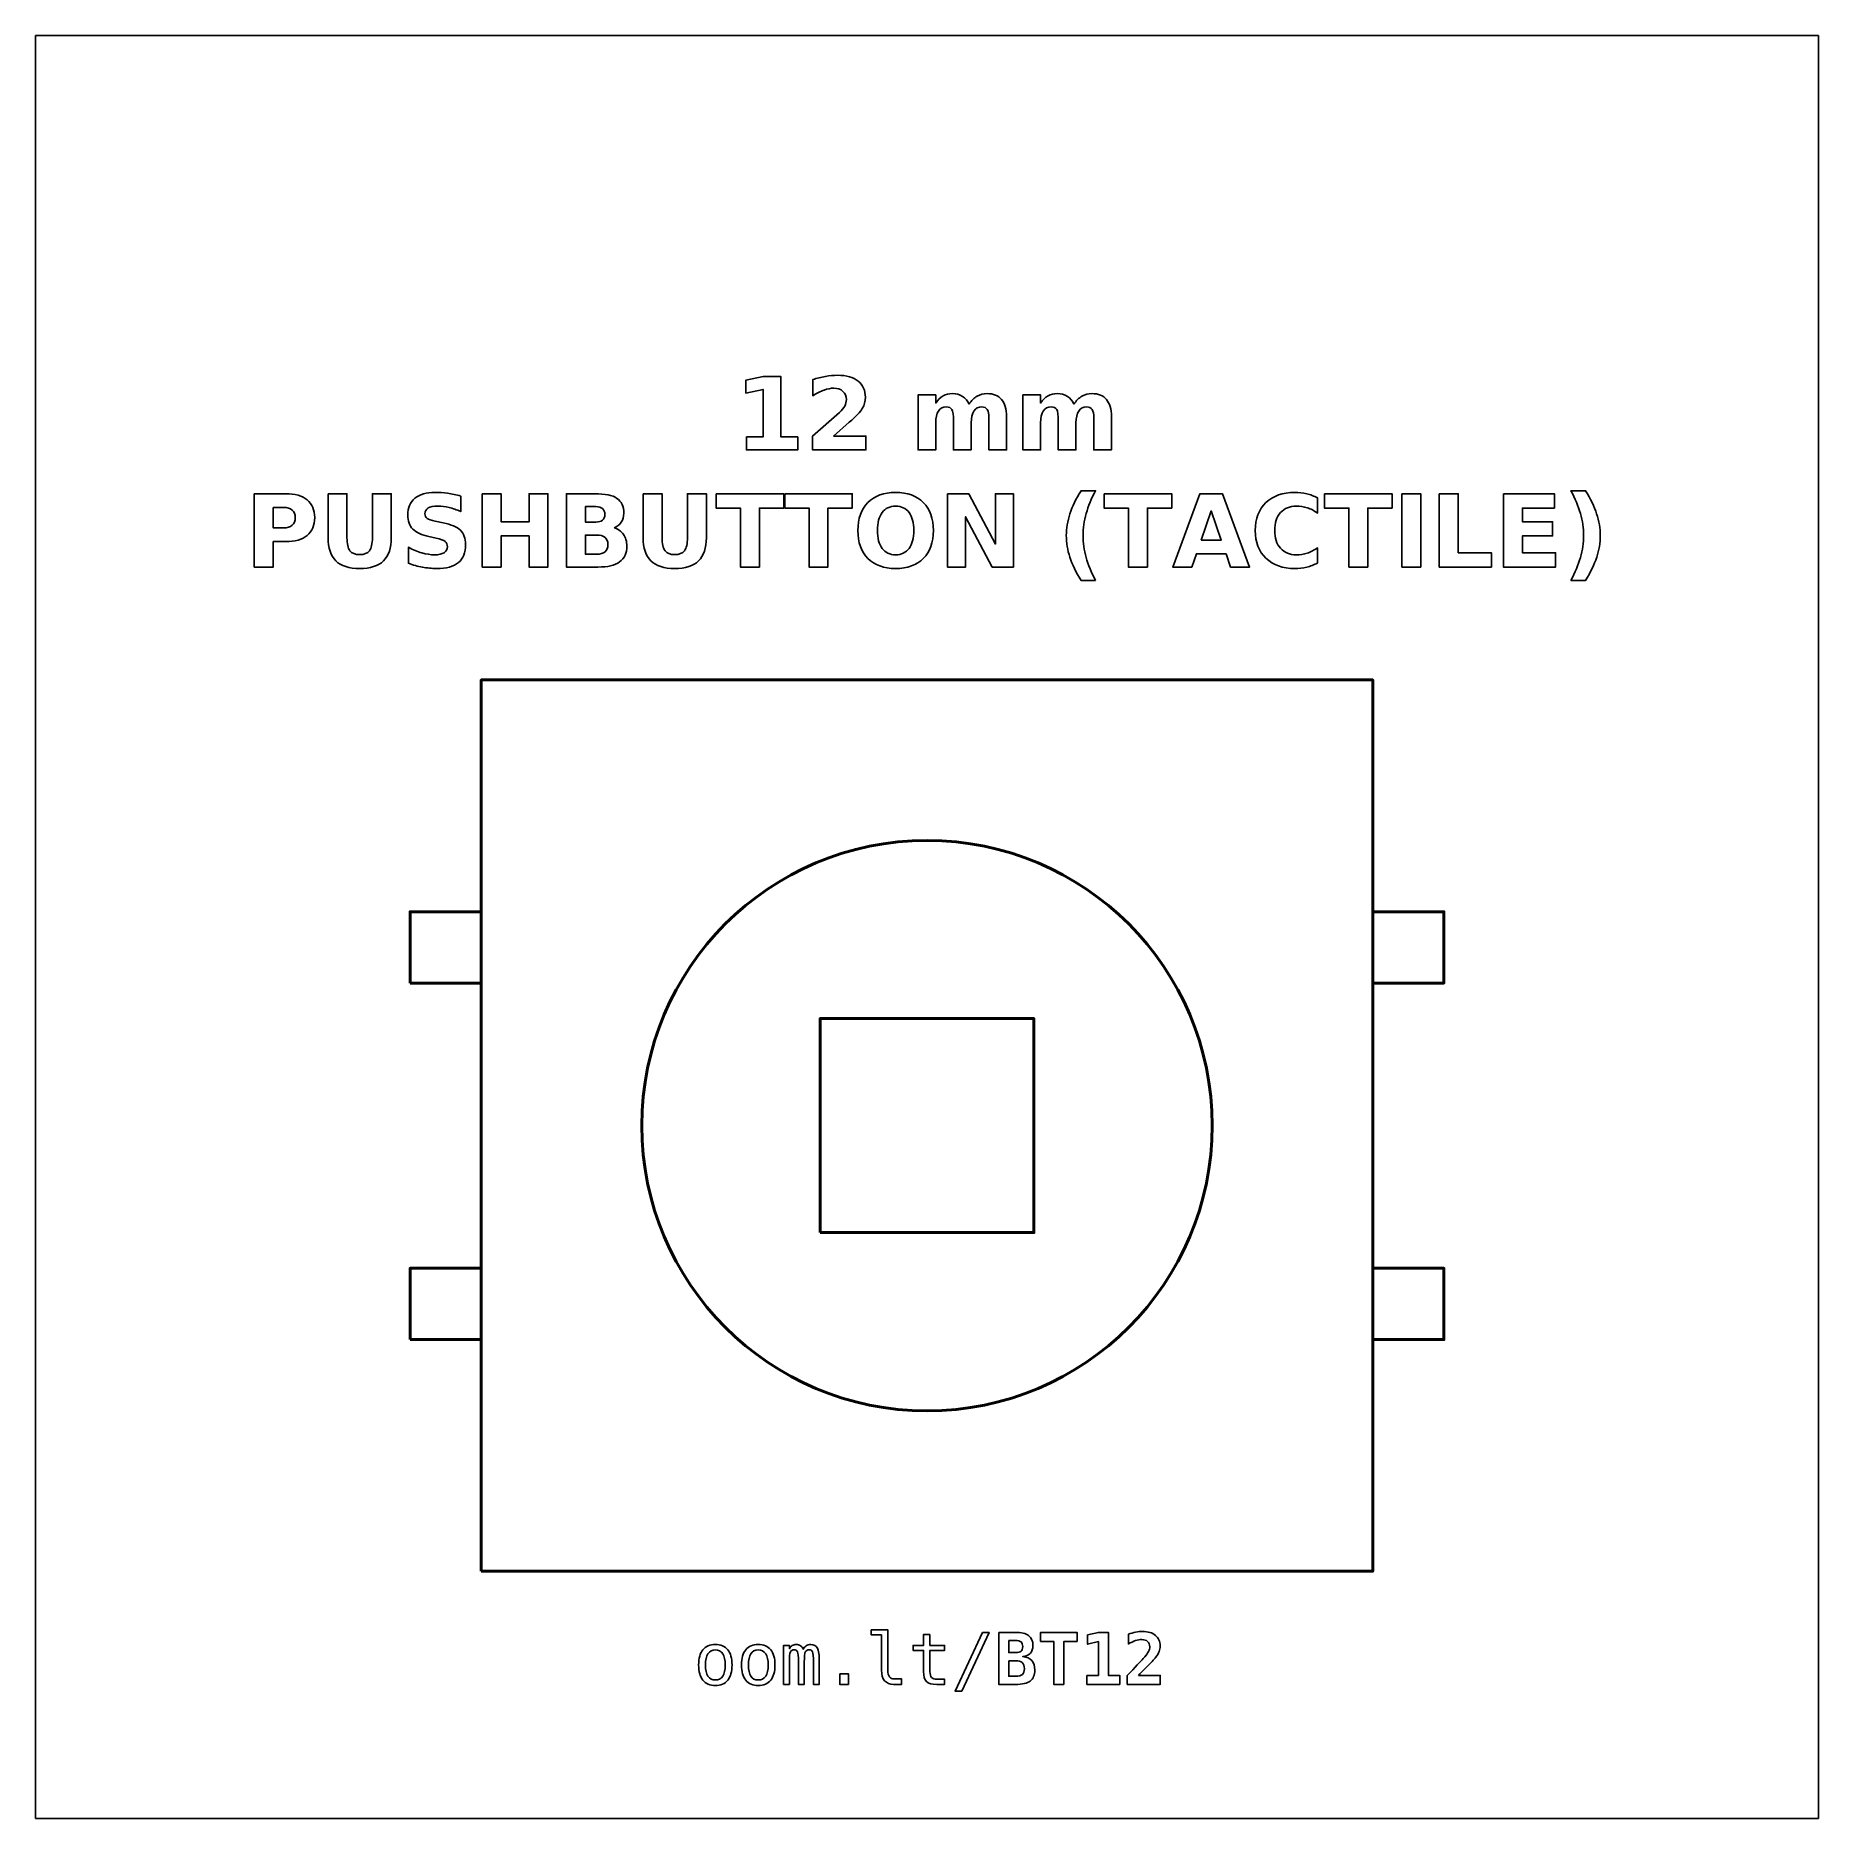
# Model space of a CAD drawing. Header units: centimetres. Extents: x -11.75 to -9.25, y -16.1 to -13.6.
import ezdxf

# ---------------------------------------------------------------- set-up
doc = ezdxf.new("R2010")
doc.units = ezdxf.units.CM
doc.header["$MEASUREMENT"] = 0
doc.layers.add('Layer 1', color=7, linetype='Continuous')

msp = doc.modelspace()

# ---------------------------------------------------------------- linework, layer by layer
at = {"layer": 'Layer 1', "color": 7}
msp.add_lwpolyline([(-11.75, -16.1), (-9.25, -16.1), (-9.25, -13.6), (-11.75, -13.6), (-11.75, -16.1)], close=True, dxfattribs=at)
at = {"layer": 'Layer 1', "color": 7, "lineweight": 50}
for points in [[(-11.125, -15.75355), (-9.875, -15.75355), (-9.875, -14.50355), (-11.125, -14.50355), (-11.125, -15.75355)], [(-11.225, -14.92855), (-11.125, -14.92855), (-11.125, -14.82855), (-11.225, -14.82855), (-11.225, -14.92855)], [(-9.875, -14.92855), (-9.775, -14.92855), (-9.775, -14.82855), (-9.875, -14.82855), (-9.875, -14.92855)], [(-10.65, -15.27855), (-10.35, -15.27855), (-10.35, -14.97855), (-10.65, -14.97855), (-10.65, -15.27855)], [(-11.225, -15.42855), (-11.125, -15.42855), (-11.125, -15.32855), (-11.225, -15.32855), (-11.225, -15.42855)], [(-9.875, -15.42855), (-9.775, -15.42855), (-9.775, -15.32855), (-9.875, -15.32855), (-9.875, -15.42855)]]:
    msp.add_lwpolyline(points, close=True, dxfattribs=at)
msp.add_ellipse((-10.5, -15.12855), major_axis=(0, 0.4), ratio=1, dxfattribs=at)
at = {"layer": 'Layer 1', "color": 250}
for points, knots in [([(-10.75327, -14.16269), (-10.75327, -14.16269), (-10.72984, -14.16269), (-10.72984, -14.16269), (-10.72984, -14.16269), (-10.72984, -14.16269), (-10.72984, -14.0962), (-10.72984, -14.0962), (-10.72984, -14.0962), (-10.72984, -14.0962), (-10.75388, -14.10117), (-10.75388, -14.10117), (-10.75388, -14.10117), (-10.75388, -14.10117), (-10.75388, -14.0831), (-10.75388, -14.0831), (-10.75388, -14.0831), (-10.75388, -14.0831), (-10.72998, -14.07814), (-10.72998, -14.07814), (-10.72998, -14.07814), (-10.72998, -14.07814), (-10.70477, -14.07814), (-10.70477, -14.07814), (-10.70477, -14.07814), (-10.70477, -14.07814), (-10.70477, -14.16269), (-10.70477, -14.16269), (-10.70477, -14.16269), (-10.70477, -14.16269), (-10.68135, -14.16269), (-10.68135, -14.16269), (-10.68135, -14.16269), (-10.68135, -14.16269), (-10.68135, -14.18101), (-10.68135, -14.18101), (-10.68135, -14.18101), (-10.68135, -14.18101), (-10.75327, -14.18101), (-10.75327, -14.18101), (-10.75327, -14.18101), (-10.75327, -14.18101), (-10.75327, -14.16269), (-10.75327, -14.16269)], [0, 0, 0, 0, 0.0909091, 0.0909091, 0.0909091, 0.0909091, 0.1818182, 0.1818182, 0.1818182, 0.1818182, 0.2727273, 0.2727273, 0.2727273, 0.2727273, 0.3636364, 0.3636364, 0.3636364, 0.3636364, 0.4545455, 0.4545455, 0.4545455, 0.4545455, 0.5454545, 0.5454545, 0.5454545, 0.5454545, 0.6363636, 0.6363636, 0.6363636, 0.6363636, 0.7272727, 0.7272727, 0.7272727, 0.7272727, 0.8181818, 0.8181818, 0.8181818, 0.8181818, 0.9090909, 0.9090909, 0.9090909, 0.9090909, 1, 1, 1, 1]), ([(-10.63095, -14.16151), (-10.63095, -14.16151), (-10.58567, -14.16151), (-10.58567, -14.16151), (-10.58567, -14.16151), (-10.58567, -14.16151), (-10.58567, -14.18101), (-10.58567, -14.18101), (-10.58567, -14.18101), (-10.58567, -14.18101), (-10.66044, -14.18101), (-10.66044, -14.18101), (-10.66044, -14.18101), (-10.66044, -14.18101), (-10.66044, -14.16151), (-10.66044, -14.16151), (-10.66044, -14.16151), (-10.66044, -14.16151), (-10.62288, -14.12838), (-10.62288, -14.12838), (-10.62288, -14.12838), (-10.61952, -14.12534), (-10.61705, -14.12238), (-10.61545, -14.11949), (-10.61545, -14.11949), (-10.61383, -14.11659), (-10.61303, -14.11358), (-10.61303, -14.11045), (-10.61303, -14.11045), (-10.61303, -14.10563), (-10.61465, -14.10175), (-10.61789, -14.09881), (-10.61789, -14.09881), (-10.62112, -14.09587), (-10.62542, -14.09442), (-10.63081, -14.09442), (-10.63081, -14.09442), (-10.63494, -14.09442), (-10.63946, -14.09531), (-10.64438, -14.09707), (-10.64438, -14.09707), (-10.64929, -14.09884), (-10.65456, -14.10147), (-10.66016, -14.10495), (-10.66016, -14.10495), (-10.66016, -14.10495), (-10.66016, -14.08235), (-10.66016, -14.08235), (-10.66016, -14.08235), (-10.65418, -14.08038), (-10.64828, -14.07887), (-10.64245, -14.07784), (-10.64245, -14.07784), (-10.63661, -14.0768), (-10.6309, -14.07628), (-10.62528, -14.07628), (-10.62528, -14.07628), (-10.61298, -14.07628), (-10.60341, -14.07899), (-10.59659, -14.08442), (-10.59659, -14.08442), (-10.58977, -14.08983), (-10.58636, -14.09738), (-10.58636, -14.10709), (-10.58636, -14.10709), (-10.58636, -14.11269), (-10.58781, -14.11791), (-10.59071, -14.12276), (-10.59071, -14.12276), (-10.5936, -14.1276), (-10.59969, -14.13409), (-10.60896, -14.14223), (-10.60896, -14.14223), (-10.60896, -14.14223), (-10.63095, -14.16151), (-10.63095, -14.16151)], [0, 0, 0, 0, 0.0526316, 0.0526316, 0.0526316, 0.0526316, 0.1052632, 0.1052632, 0.1052632, 0.1052632, 0.1578947, 0.1578947, 0.1578947, 0.1578947, 0.2105263, 0.2105263, 0.2105263, 0.2105263, 0.2631579, 0.2631579, 0.2631579, 0.2631579, 0.3157895, 0.3157895, 0.3157895, 0.3157895, 0.3684211, 0.3684211, 0.3684211, 0.3684211, 0.4210526, 0.4210526, 0.4210526, 0.4210526, 0.4736842, 0.4736842, 0.4736842, 0.4736842, 0.5263158, 0.5263158, 0.5263158, 0.5263158, 0.5789474, 0.5789474, 0.5789474, 0.5789474, 0.6315789, 0.6315789, 0.6315789, 0.6315789, 0.6842105, 0.6842105, 0.6842105, 0.6842105, 0.7368421, 0.7368421, 0.7368421, 0.7368421, 0.7894737, 0.7894737, 0.7894737, 0.7894737, 0.8421053, 0.8421053, 0.8421053, 0.8421053, 0.8947368, 0.8947368, 0.8947368, 0.8947368, 0.9473684, 0.9473684, 0.9473684, 0.9473684, 1, 1, 1, 1]), ([(-10.44092, -14.11666), (-10.43779, -14.11189), (-10.4341, -14.10824), (-10.42979, -14.10575), (-10.42979, -14.10575), (-10.42549, -14.10323), (-10.42079, -14.10199), (-10.41564, -14.10199), (-10.41564, -14.10199), (-10.40677, -14.10199), (-10.40002, -14.10472), (-10.39539, -14.1102), (-10.39539, -14.1102), (-10.39075, -14.11565), (-10.38842, -14.1236), (-10.38842, -14.13402), (-10.38842, -14.13402), (-10.38842, -14.13402), (-10.38842, -14.18101), (-10.38842, -14.18101), (-10.38842, -14.18101), (-10.38842, -14.18101), (-10.41324, -14.18101), (-10.41324, -14.18101), (-10.41324, -14.18101), (-10.41324, -14.18101), (-10.41324, -14.14077), (-10.41324, -14.14077), (-10.41324, -14.14077), (-10.41319, -14.14018), (-10.41317, -14.13957), (-10.41314, -14.13891), (-10.41314, -14.13891), (-10.41312, -14.13828), (-10.4131, -14.13736), (-10.4131, -14.13616), (-10.4131, -14.13616), (-10.4131, -14.1307), (-10.41389, -14.12673), (-10.41552, -14.12428), (-10.41552, -14.12428), (-10.41712, -14.12181), (-10.4197, -14.12059), (-10.42328, -14.12059), (-10.42328, -14.12059), (-10.42798, -14.12059), (-10.43158, -14.12252), (-10.43414, -14.12638), (-10.43414, -14.12638), (-10.43668, -14.13023), (-10.438, -14.13581), (-10.4381, -14.14312), (-10.4381, -14.14312), (-10.4381, -14.14312), (-10.4381, -14.18101), (-10.4381, -14.18101), (-10.4381, -14.18101), (-10.4381, -14.18101), (-10.46291, -14.18101), (-10.46291, -14.18101), (-10.46291, -14.18101), (-10.46291, -14.18101), (-10.46291, -14.14077), (-10.46291, -14.14077), (-10.46291, -14.14077), (-10.46291, -14.13223), (-10.46364, -14.12673), (-10.46512, -14.12428), (-10.46512, -14.12428), (-10.46658, -14.12181), (-10.46919, -14.12059), (-10.47295, -14.12059), (-10.47295, -14.12059), (-10.4777, -14.12059), (-10.48135, -14.12254), (-10.48391, -14.12642), (-10.48391, -14.12642), (-10.48647, -14.1303), (-10.48777, -14.13583), (-10.48777, -14.14305), (-10.48777, -14.14305), (-10.48777, -14.14305), (-10.48777, -14.18101), (-10.48777, -14.18101), (-10.48777, -14.18101), (-10.48777, -14.18101), (-10.51258, -14.18101), (-10.51258, -14.18101), (-10.51258, -14.18101), (-10.51258, -14.18101), (-10.51258, -14.10385), (-10.51258, -14.10385), (-10.51258, -14.10385), (-10.51258, -14.10385), (-10.48777, -14.10385), (-10.48777, -14.10385), (-10.48777, -14.10385), (-10.48777, -14.10385), (-10.48777, -14.11516), (-10.48777, -14.11516), (-10.48777, -14.11516), (-10.48473, -14.11078), (-10.48125, -14.10752), (-10.47732, -14.1053), (-10.47732, -14.1053), (-10.4734, -14.10309), (-10.46907, -14.10199), (-10.46434, -14.10199), (-10.46434, -14.10199), (-10.45903, -14.10199), (-10.4543, -14.10328), (-10.45023, -14.10585), (-10.45023, -14.10585), (-10.44614, -14.10843), (-10.44303, -14.11203), (-10.44092, -14.11666)], [0, 0, 0, 0, 0.0344828, 0.0344828, 0.0344828, 0.0344828, 0.0689655, 0.0689655, 0.0689655, 0.0689655, 0.1034483, 0.1034483, 0.1034483, 0.1034483, 0.137931, 0.137931, 0.137931, 0.137931, 0.1724138, 0.1724138, 0.1724138, 0.1724138, 0.2068966, 0.2068966, 0.2068966, 0.2068966, 0.2413793, 0.2413793, 0.2413793, 0.2413793, 0.2758621, 0.2758621, 0.2758621, 0.2758621, 0.3103448, 0.3103448, 0.3103448, 0.3103448, 0.3448276, 0.3448276, 0.3448276, 0.3448276, 0.3793103, 0.3793103, 0.3793103, 0.3793103, 0.4137931, 0.4137931, 0.4137931, 0.4137931, 0.4482759, 0.4482759, 0.4482759, 0.4482759, 0.4827586, 0.4827586, 0.4827586, 0.4827586, 0.5172414, 0.5172414, 0.5172414, 0.5172414, 0.5517241, 0.5517241, 0.5517241, 0.5517241, 0.5862069, 0.5862069, 0.5862069, 0.5862069, 0.6206897, 0.6206897, 0.6206897, 0.6206897, 0.6551724, 0.6551724, 0.6551724, 0.6551724, 0.6896552, 0.6896552, 0.6896552, 0.6896552, 0.7241379, 0.7241379, 0.7241379, 0.7241379, 0.7586207, 0.7586207, 0.7586207, 0.7586207, 0.7931034, 0.7931034, 0.7931034, 0.7931034, 0.8275862, 0.8275862, 0.8275862, 0.8275862, 0.862069, 0.862069, 0.862069, 0.862069, 0.8965517, 0.8965517, 0.8965517, 0.8965517, 0.9310345, 0.9310345, 0.9310345, 0.9310345, 0.9655172, 0.9655172, 0.9655172, 0.9655172, 1, 1, 1, 1]), ([(-10.29388, -14.11666), (-10.29075, -14.11189), (-10.28706, -14.10824), (-10.28275, -14.10575), (-10.28275, -14.10575), (-10.27845, -14.10323), (-10.27375, -14.10199), (-10.2686, -14.10199), (-10.2686, -14.10199), (-10.25973, -14.10199), (-10.25298, -14.10472), (-10.24835, -14.1102), (-10.24835, -14.1102), (-10.24371, -14.11565), (-10.24138, -14.1236), (-10.24138, -14.13402), (-10.24138, -14.13402), (-10.24138, -14.13402), (-10.24138, -14.18101), (-10.24138, -14.18101), (-10.24138, -14.18101), (-10.24138, -14.18101), (-10.2662, -14.18101), (-10.2662, -14.18101), (-10.2662, -14.18101), (-10.2662, -14.18101), (-10.2662, -14.14077), (-10.2662, -14.14077), (-10.2662, -14.14077), (-10.26615, -14.14018), (-10.26613, -14.13957), (-10.2661, -14.13891), (-10.2661, -14.13891), (-10.26608, -14.13828), (-10.26606, -14.13736), (-10.26606, -14.13616), (-10.26606, -14.13616), (-10.26606, -14.1307), (-10.26685, -14.12673), (-10.26848, -14.12428), (-10.26848, -14.12428), (-10.27008, -14.12181), (-10.27266, -14.12059), (-10.27624, -14.12059), (-10.27624, -14.12059), (-10.28094, -14.12059), (-10.28454, -14.12252), (-10.2871, -14.12638), (-10.2871, -14.12638), (-10.28964, -14.13023), (-10.29096, -14.13581), (-10.29106, -14.14312), (-10.29106, -14.14312), (-10.29106, -14.14312), (-10.29106, -14.18101), (-10.29106, -14.18101), (-10.29106, -14.18101), (-10.29106, -14.18101), (-10.31587, -14.18101), (-10.31587, -14.18101), (-10.31587, -14.18101), (-10.31587, -14.18101), (-10.31587, -14.14077), (-10.31587, -14.14077), (-10.31587, -14.14077), (-10.31587, -14.13223), (-10.3166, -14.12673), (-10.31808, -14.12428), (-10.31808, -14.12428), (-10.31954, -14.12181), (-10.32215, -14.12059), (-10.32591, -14.12059), (-10.32591, -14.12059), (-10.33066, -14.12059), (-10.33431, -14.12254), (-10.33687, -14.12642), (-10.33687, -14.12642), (-10.33943, -14.1303), (-10.34073, -14.13583), (-10.34073, -14.14305), (-10.34073, -14.14305), (-10.34073, -14.14305), (-10.34073, -14.18101), (-10.34073, -14.18101), (-10.34073, -14.18101), (-10.34073, -14.18101), (-10.36554, -14.18101), (-10.36554, -14.18101), (-10.36554, -14.18101), (-10.36554, -14.18101), (-10.36554, -14.10385), (-10.36554, -14.10385), (-10.36554, -14.10385), (-10.36554, -14.10385), (-10.34073, -14.10385), (-10.34073, -14.10385), (-10.34073, -14.10385), (-10.34073, -14.10385), (-10.34073, -14.11516), (-10.34073, -14.11516), (-10.34073, -14.11516), (-10.33769, -14.11078), (-10.33421, -14.10752), (-10.33028, -14.1053), (-10.33028, -14.1053), (-10.32636, -14.10309), (-10.32203, -14.10199), (-10.3173, -14.10199), (-10.3173, -14.10199), (-10.31199, -14.10199), (-10.30726, -14.10328), (-10.30319, -14.10585), (-10.30319, -14.10585), (-10.2991, -14.10843), (-10.29599, -14.11203), (-10.29388, -14.11666)], [0, 0, 0, 0, 0.0344828, 0.0344828, 0.0344828, 0.0344828, 0.0689655, 0.0689655, 0.0689655, 0.0689655, 0.1034483, 0.1034483, 0.1034483, 0.1034483, 0.137931, 0.137931, 0.137931, 0.137931, 0.1724138, 0.1724138, 0.1724138, 0.1724138, 0.2068966, 0.2068966, 0.2068966, 0.2068966, 0.2413793, 0.2413793, 0.2413793, 0.2413793, 0.2758621, 0.2758621, 0.2758621, 0.2758621, 0.3103448, 0.3103448, 0.3103448, 0.3103448, 0.3448276, 0.3448276, 0.3448276, 0.3448276, 0.3793103, 0.3793103, 0.3793103, 0.3793103, 0.4137931, 0.4137931, 0.4137931, 0.4137931, 0.4482759, 0.4482759, 0.4482759, 0.4482759, 0.4827586, 0.4827586, 0.4827586, 0.4827586, 0.5172414, 0.5172414, 0.5172414, 0.5172414, 0.5517241, 0.5517241, 0.5517241, 0.5517241, 0.5862069, 0.5862069, 0.5862069, 0.5862069, 0.6206897, 0.6206897, 0.6206897, 0.6206897, 0.6551724, 0.6551724, 0.6551724, 0.6551724, 0.6896552, 0.6896552, 0.6896552, 0.6896552, 0.7241379, 0.7241379, 0.7241379, 0.7241379, 0.7586207, 0.7586207, 0.7586207, 0.7586207, 0.7931034, 0.7931034, 0.7931034, 0.7931034, 0.8275862, 0.8275862, 0.8275862, 0.8275862, 0.862069, 0.862069, 0.862069, 0.862069, 0.8965517, 0.8965517, 0.8965517, 0.8965517, 0.9310345, 0.9310345, 0.9310345, 0.9310345, 0.9655172, 0.9655172, 0.9655172, 0.9655172, 1, 1, 1, 1]), ([(-11.44335, -14.24239), (-11.44335, -14.24239), (-11.39933, -14.24239), (-11.39933, -14.24239), (-11.39933, -14.24239), (-11.38623, -14.24239), (-11.37618, -14.24531), (-11.36917, -14.25112), (-11.36917, -14.25112), (-11.36217, -14.25693), (-11.35866, -14.2652), (-11.35866, -14.27595), (-11.35866, -14.27595), (-11.35866, -14.28672), (-11.36217, -14.29502), (-11.36917, -14.30083), (-11.36917, -14.30083), (-11.37618, -14.30664), (-11.38623, -14.30956), (-11.39933, -14.30956), (-11.39933, -14.30956), (-11.39933, -14.30956), (-11.41682, -14.30956), (-11.41682, -14.30956), (-11.41682, -14.30956), (-11.41682, -14.30956), (-11.41682, -14.34526), (-11.41682, -14.34526), (-11.41682, -14.34526), (-11.41682, -14.34526), (-11.44335, -14.34526), (-11.44335, -14.34526), (-11.44335, -14.34526), (-11.44335, -14.34526), (-11.44335, -14.24239), (-11.44335, -14.24239)], [0, 0, 0, 0, 0.1111111, 0.1111111, 0.1111111, 0.1111111, 0.2222222, 0.2222222, 0.2222222, 0.2222222, 0.3333333, 0.3333333, 0.3333333, 0.3333333, 0.4444444, 0.4444444, 0.4444444, 0.4444444, 0.5555556, 0.5555556, 0.5555556, 0.5555556, 0.6666667, 0.6666667, 0.6666667, 0.6666667, 0.7777778, 0.7777778, 0.7777778, 0.7777778, 0.8888889, 0.8888889, 0.8888889, 0.8888889, 1, 1, 1, 1]), ([(-11.33994, -14.24239), (-11.33994, -14.24239), (-11.31341, -14.24239), (-11.31341, -14.24239), (-11.31341, -14.24239), (-11.31341, -14.24239), (-11.31341, -14.30406), (-11.31341, -14.30406), (-11.31341, -14.30406), (-11.31341, -14.31255), (-11.31203, -14.31864), (-11.30925, -14.32228), (-11.30925, -14.32228), (-11.30647, -14.32593), (-11.30194, -14.32776), (-11.29563, -14.32776), (-11.29563, -14.32776), (-11.28928, -14.32776), (-11.28472, -14.32593), (-11.28195, -14.32228), (-11.28195, -14.32228), (-11.27917, -14.31864), (-11.27778, -14.31255), (-11.27778, -14.30406), (-11.27778, -14.30406), (-11.27778, -14.30406), (-11.27778, -14.24239), (-11.27778, -14.24239), (-11.27778, -14.24239), (-11.27778, -14.24239), (-11.25125, -14.24239), (-11.25125, -14.24239), (-11.25125, -14.24239), (-11.25125, -14.24239), (-11.25125, -14.30406), (-11.25125, -14.30406), (-11.25125, -14.30406), (-11.25125, -14.31861), (-11.2549, -14.32946), (-11.26221, -14.33658), (-11.26221, -14.33658), (-11.2695, -14.34371), (-11.28065, -14.34726), (-11.29563, -14.34726), (-11.29563, -14.34726), (-11.31057, -14.34726), (-11.32169, -14.34371), (-11.32898, -14.33658), (-11.32898, -14.33658), (-11.3363, -14.32946), (-11.33994, -14.31861), (-11.33994, -14.30406), (-11.33994, -14.30406), (-11.33994, -14.30406), (-11.33994, -14.24239), (-11.33994, -14.24239)], [0, 0, 0, 0, 0.0714286, 0.0714286, 0.0714286, 0.0714286, 0.1428571, 0.1428571, 0.1428571, 0.1428571, 0.2142857, 0.2142857, 0.2142857, 0.2142857, 0.2857143, 0.2857143, 0.2857143, 0.2857143, 0.3571429, 0.3571429, 0.3571429, 0.3571429, 0.4285714, 0.4285714, 0.4285714, 0.4285714, 0.5, 0.5, 0.5, 0.5, 0.5714286, 0.5714286, 0.5714286, 0.5714286, 0.6428571, 0.6428571, 0.6428571, 0.6428571, 0.7142857, 0.7142857, 0.7142857, 0.7142857, 0.7857143, 0.7857143, 0.7857143, 0.7857143, 0.8571429, 0.8571429, 0.8571429, 0.8571429, 0.9285714, 0.9285714, 0.9285714, 0.9285714, 1, 1, 1, 1]), ([(-11.15377, -14.24564), (-11.15377, -14.24564), (-11.15377, -14.26739), (-11.15377, -14.26739), (-11.15377, -14.26739), (-11.15942, -14.26487), (-11.16494, -14.26297), (-11.1703, -14.26168), (-11.1703, -14.26168), (-11.17569, -14.26038), (-11.18077, -14.25975), (-11.18554, -14.25975), (-11.18554, -14.25975), (-11.19187, -14.25975), (-11.19657, -14.26062), (-11.19961, -14.26236), (-11.19961, -14.26236), (-11.20264, -14.26412), (-11.20415, -14.26683), (-11.20415, -14.2705), (-11.20415, -14.2705), (-11.20415, -14.27325), (-11.20314, -14.27541), (-11.20109, -14.27694), (-11.20109, -14.27694), (-11.19904, -14.27847), (-11.19533, -14.27981), (-11.18994, -14.28091), (-11.18994, -14.28091), (-11.18994, -14.28091), (-11.17865, -14.28317), (-11.17865, -14.28317), (-11.17865, -14.28317), (-11.1672, -14.28548), (-11.15909, -14.28896), (-11.15427, -14.29366), (-11.15427, -14.29366), (-11.14944, -14.29834), (-11.14702, -14.305), (-11.14702, -14.31363), (-11.14702, -14.31363), (-11.14702, -14.32499), (-11.15038, -14.33343), (-11.15711, -14.33896), (-11.15711, -14.33896), (-11.16384, -14.34448), (-11.17411, -14.34726), (-11.18794, -14.34726), (-11.18794, -14.34726), (-11.19448, -14.34726), (-11.20102, -14.34665), (-11.20758, -14.3454), (-11.20758, -14.3454), (-11.21414, -14.34415), (-11.22073, -14.34232), (-11.22729, -14.3399), (-11.22729, -14.3399), (-11.22729, -14.3399), (-11.22729, -14.31751), (-11.22729, -14.31751), (-11.22729, -14.31751), (-11.22073, -14.32099), (-11.21438, -14.32362), (-11.20824, -14.32539), (-11.20824, -14.32539), (-11.2021, -14.32715), (-11.1962, -14.32804), (-11.19051, -14.32804), (-11.19051, -14.32804), (-11.18472, -14.32804), (-11.18028, -14.32708), (-11.1772, -14.32515), (-11.1772, -14.32515), (-11.17411, -14.32322), (-11.17259, -14.32047), (-11.17259, -14.31687), (-11.17259, -14.31687), (-11.17259, -14.31367), (-11.17362, -14.31118), (-11.17571, -14.30944), (-11.17571, -14.30944), (-11.17781, -14.3077), (-11.18197, -14.30613), (-11.18823, -14.30476), (-11.18823, -14.30476), (-11.18823, -14.30476), (-11.1985, -14.30248), (-11.1985, -14.30248), (-11.1985, -14.30248), (-11.20878, -14.30027), (-11.21631, -14.29677), (-11.22106, -14.29194), (-11.22106, -14.29194), (-11.22581, -14.28712), (-11.22818, -14.28061), (-11.22818, -14.27245), (-11.22818, -14.27245), (-11.22818, -14.26219), (-11.22487, -14.25431), (-11.21826, -14.24881), (-11.21826, -14.24881), (-11.21165, -14.24328), (-11.20215, -14.24053), (-11.18973, -14.24053), (-11.18973, -14.24053), (-11.18409, -14.24053), (-11.17828, -14.24096), (-11.1723, -14.2418), (-11.1723, -14.2418), (-11.16633, -14.24265), (-11.16015, -14.24392), (-11.15377, -14.24564)], [0, 0, 0, 0, 0.0357143, 0.0357143, 0.0357143, 0.0357143, 0.0714286, 0.0714286, 0.0714286, 0.0714286, 0.1071429, 0.1071429, 0.1071429, 0.1071429, 0.1428571, 0.1428571, 0.1428571, 0.1428571, 0.1785714, 0.1785714, 0.1785714, 0.1785714, 0.2142857, 0.2142857, 0.2142857, 0.2142857, 0.25, 0.25, 0.25, 0.25, 0.2857143, 0.2857143, 0.2857143, 0.2857143, 0.3214286, 0.3214286, 0.3214286, 0.3214286, 0.3571429, 0.3571429, 0.3571429, 0.3571429, 0.3928571, 0.3928571, 0.3928571, 0.3928571, 0.4285714, 0.4285714, 0.4285714, 0.4285714, 0.4642857, 0.4642857, 0.4642857, 0.4642857, 0.5, 0.5, 0.5, 0.5, 0.5357143, 0.5357143, 0.5357143, 0.5357143, 0.5714286, 0.5714286, 0.5714286, 0.5714286, 0.6071429, 0.6071429, 0.6071429, 0.6071429, 0.6428571, 0.6428571, 0.6428571, 0.6428571, 0.6785714, 0.6785714, 0.6785714, 0.6785714, 0.7142857, 0.7142857, 0.7142857, 0.7142857, 0.75, 0.75, 0.75, 0.75, 0.7857143, 0.7857143, 0.7857143, 0.7857143, 0.8214286, 0.8214286, 0.8214286, 0.8214286, 0.8571429, 0.8571429, 0.8571429, 0.8571429, 0.8928571, 0.8928571, 0.8928571, 0.8928571, 0.9285714, 0.9285714, 0.9285714, 0.9285714, 0.9642857, 0.9642857, 0.9642857, 0.9642857, 1, 1, 1, 1]), ([(-11.12374, -14.24239), (-11.12374, -14.24239), (-11.09721, -14.24239), (-11.09721, -14.24239), (-11.09721, -14.24239), (-11.09721, -14.24239), (-11.09721, -14.2816), (-11.09721, -14.2816), (-11.09721, -14.2816), (-11.09721, -14.2816), (-11.05808, -14.2816), (-11.05808, -14.2816), (-11.05808, -14.2816), (-11.05808, -14.2816), (-11.05808, -14.24239), (-11.05808, -14.24239), (-11.05808, -14.24239), (-11.05808, -14.24239), (-11.03155, -14.24239), (-11.03155, -14.24239), (-11.03155, -14.24239), (-11.03155, -14.24239), (-11.03155, -14.34526), (-11.03155, -14.34526), (-11.03155, -14.34526), (-11.03155, -14.34526), (-11.05808, -14.34526), (-11.05808, -14.34526), (-11.05808, -14.34526), (-11.05808, -14.34526), (-11.05808, -14.30166), (-11.05808, -14.30166), (-11.05808, -14.30166), (-11.05808, -14.30166), (-11.09721, -14.30166), (-11.09721, -14.30166), (-11.09721, -14.30166), (-11.09721, -14.30166), (-11.09721, -14.34526), (-11.09721, -14.34526), (-11.09721, -14.34526), (-11.09721, -14.34526), (-11.12374, -14.34526), (-11.12374, -14.34526), (-11.12374, -14.34526), (-11.12374, -14.34526), (-11.12374, -14.24239), (-11.12374, -14.24239)], [0, 0, 0, 0, 0.0833333, 0.0833333, 0.0833333, 0.0833333, 0.1666667, 0.1666667, 0.1666667, 0.1666667, 0.25, 0.25, 0.25, 0.25, 0.3333333, 0.3333333, 0.3333333, 0.3333333, 0.4166667, 0.4166667, 0.4166667, 0.4166667, 0.5, 0.5, 0.5, 0.5, 0.5833333, 0.5833333, 0.5833333, 0.5833333, 0.6666667, 0.6666667, 0.6666667, 0.6666667, 0.75, 0.75, 0.75, 0.75, 0.8333333, 0.8333333, 0.8333333, 0.8333333, 0.9166667, 0.9166667, 0.9166667, 0.9166667, 1, 1, 1, 1]), ([(-10.93888, -14.2902), (-10.93319, -14.29185), (-10.92877, -14.29491), (-10.92564, -14.29938), (-10.92564, -14.29938), (-10.92251, -14.30382), (-10.92096, -14.3093), (-10.92096, -14.31577), (-10.92096, -14.31577), (-10.92096, -14.32569), (-10.92433, -14.33308), (-10.93103, -14.33795), (-10.93103, -14.33795), (-10.93773, -14.34281), (-10.94794, -14.34526), (-10.96163, -14.34526), (-10.96163, -14.34526), (-10.96163, -14.34526), (-11.00565, -14.34526), (-11.00565, -14.34526), (-11.00565, -14.34526), (-11.00565, -14.34526), (-11.00565, -14.24239), (-11.00565, -14.24239), (-11.00565, -14.24239), (-11.00565, -14.24239), (-10.96583, -14.24239), (-10.96583, -14.24239), (-10.96583, -14.24239), (-10.95154, -14.24239), (-10.94119, -14.24455), (-10.93479, -14.24886), (-10.93479, -14.24886), (-10.92837, -14.25319), (-10.92517, -14.2601), (-10.92517, -14.2696), (-10.92517, -14.2696), (-10.92517, -14.27461), (-10.92635, -14.27887), (-10.92868, -14.2824), (-10.92868, -14.2824), (-10.93103, -14.2859), (-10.93441, -14.28851), (-10.93888, -14.2902)], [0, 0, 0, 0, 0.0909091, 0.0909091, 0.0909091, 0.0909091, 0.1818182, 0.1818182, 0.1818182, 0.1818182, 0.2727273, 0.2727273, 0.2727273, 0.2727273, 0.3636364, 0.3636364, 0.3636364, 0.3636364, 0.4545455, 0.4545455, 0.4545455, 0.4545455, 0.5454545, 0.5454545, 0.5454545, 0.5454545, 0.6363636, 0.6363636, 0.6363636, 0.6363636, 0.7272727, 0.7272727, 0.7272727, 0.7272727, 0.8181818, 0.8181818, 0.8181818, 0.8181818, 0.9090909, 0.9090909, 0.9090909, 0.9090909, 1, 1, 1, 1]), ([(-10.8981, -14.24239), (-10.8981, -14.24239), (-10.87157, -14.24239), (-10.87157, -14.24239), (-10.87157, -14.24239), (-10.87157, -14.24239), (-10.87157, -14.30406), (-10.87157, -14.30406), (-10.87157, -14.30406), (-10.87157, -14.31255), (-10.87019, -14.31864), (-10.86741, -14.32228), (-10.86741, -14.32228), (-10.86463, -14.32593), (-10.8601, -14.32776), (-10.85379, -14.32776), (-10.85379, -14.32776), (-10.84744, -14.32776), (-10.84288, -14.32593), (-10.84011, -14.32228), (-10.84011, -14.32228), (-10.83733, -14.31864), (-10.83594, -14.31255), (-10.83594, -14.30406), (-10.83594, -14.30406), (-10.83594, -14.30406), (-10.83594, -14.24239), (-10.83594, -14.24239), (-10.83594, -14.24239), (-10.83594, -14.24239), (-10.80941, -14.24239), (-10.80941, -14.24239), (-10.80941, -14.24239), (-10.80941, -14.24239), (-10.80941, -14.30406), (-10.80941, -14.30406), (-10.80941, -14.30406), (-10.80941, -14.31861), (-10.81306, -14.32946), (-10.82037, -14.33658), (-10.82037, -14.33658), (-10.82766, -14.34371), (-10.83881, -14.34726), (-10.85379, -14.34726), (-10.85379, -14.34726), (-10.86873, -14.34726), (-10.87985, -14.34371), (-10.88714, -14.33658), (-10.88714, -14.33658), (-10.89446, -14.32946), (-10.8981, -14.31861), (-10.8981, -14.30406), (-10.8981, -14.30406), (-10.8981, -14.30406), (-10.8981, -14.24239), (-10.8981, -14.24239)], [0, 0, 0, 0, 0.0714286, 0.0714286, 0.0714286, 0.0714286, 0.1428571, 0.1428571, 0.1428571, 0.1428571, 0.2142857, 0.2142857, 0.2142857, 0.2142857, 0.2857143, 0.2857143, 0.2857143, 0.2857143, 0.3571429, 0.3571429, 0.3571429, 0.3571429, 0.4285714, 0.4285714, 0.4285714, 0.4285714, 0.5, 0.5, 0.5, 0.5, 0.5714286, 0.5714286, 0.5714286, 0.5714286, 0.6428571, 0.6428571, 0.6428571, 0.6428571, 0.7142857, 0.7142857, 0.7142857, 0.7142857, 0.7857143, 0.7857143, 0.7857143, 0.7857143, 0.8571429, 0.8571429, 0.8571429, 0.8571429, 0.9285714, 0.9285714, 0.9285714, 0.9285714, 1, 1, 1, 1]), ([(-10.7958, -14.24239), (-10.7958, -14.24239), (-10.701, -14.24239), (-10.701, -14.24239), (-10.701, -14.24239), (-10.701, -14.24239), (-10.701, -14.26245), (-10.701, -14.26245), (-10.701, -14.26245), (-10.701, -14.26245), (-10.7351, -14.26245), (-10.7351, -14.26245), (-10.7351, -14.26245), (-10.7351, -14.26245), (-10.7351, -14.34526), (-10.7351, -14.34526), (-10.7351, -14.34526), (-10.7351, -14.34526), (-10.76163, -14.34526), (-10.76163, -14.34526), (-10.76163, -14.34526), (-10.76163, -14.34526), (-10.76163, -14.26245), (-10.76163, -14.26245), (-10.76163, -14.26245), (-10.76163, -14.26245), (-10.7958, -14.26245), (-10.7958, -14.26245), (-10.7958, -14.26245), (-10.7958, -14.26245), (-10.7958, -14.24239), (-10.7958, -14.24239)], [0, 0, 0, 0, 0.125, 0.125, 0.125, 0.125, 0.25, 0.25, 0.25, 0.25, 0.375, 0.375, 0.375, 0.375, 0.5, 0.5, 0.5, 0.5, 0.625, 0.625, 0.625, 0.625, 0.75, 0.75, 0.75, 0.75, 0.875, 0.875, 0.875, 0.875, 1, 1, 1, 1]), ([(-10.69954, -14.24239), (-10.69954, -14.24239), (-10.60474, -14.24239), (-10.60474, -14.24239), (-10.60474, -14.24239), (-10.60474, -14.24239), (-10.60474, -14.26245), (-10.60474, -14.26245), (-10.60474, -14.26245), (-10.60474, -14.26245), (-10.63884, -14.26245), (-10.63884, -14.26245), (-10.63884, -14.26245), (-10.63884, -14.26245), (-10.63884, -14.34526), (-10.63884, -14.34526), (-10.63884, -14.34526), (-10.63884, -14.34526), (-10.66537, -14.34526), (-10.66537, -14.34526), (-10.66537, -14.34526), (-10.66537, -14.34526), (-10.66537, -14.26245), (-10.66537, -14.26245), (-10.66537, -14.26245), (-10.66537, -14.26245), (-10.69954, -14.26245), (-10.69954, -14.26245), (-10.69954, -14.26245), (-10.69954, -14.26245), (-10.69954, -14.24239), (-10.69954, -14.24239)], [0, 0, 0, 0, 0.125, 0.125, 0.125, 0.125, 0.25, 0.25, 0.25, 0.25, 0.375, 0.375, 0.375, 0.375, 0.5, 0.5, 0.5, 0.5, 0.625, 0.625, 0.625, 0.625, 0.75, 0.75, 0.75, 0.75, 0.875, 0.875, 0.875, 0.875, 1, 1, 1, 1]), ([(-10.54401, -14.24053), (-10.52748, -14.24053), (-10.51452, -14.24526), (-10.50516, -14.25474), (-10.50516, -14.25474), (-10.49578, -14.26419), (-10.4911, -14.27724), (-10.4911, -14.29392), (-10.4911, -14.29392), (-10.4911, -14.31055), (-10.49578, -14.3236), (-10.50516, -14.33305), (-10.50516, -14.33305), (-10.51452, -14.34253), (-10.52748, -14.34726), (-10.54401, -14.34726), (-10.54401, -14.34726), (-10.5605, -14.34726), (-10.57343, -14.34253), (-10.58284, -14.33305), (-10.58284, -14.33305), (-10.59222, -14.3236), (-10.59693, -14.31055), (-10.59693, -14.29392), (-10.59693, -14.29392), (-10.59693, -14.27724), (-10.59222, -14.26419), (-10.58284, -14.25474), (-10.58284, -14.25474), (-10.57343, -14.24526), (-10.5605, -14.24053), (-10.54401, -14.24053)], [0, 0, 0, 0, 0.125, 0.125, 0.125, 0.125, 0.25, 0.25, 0.25, 0.25, 0.375, 0.375, 0.375, 0.375, 0.5, 0.5, 0.5, 0.5, 0.625, 0.625, 0.625, 0.625, 0.75, 0.75, 0.75, 0.75, 0.875, 0.875, 0.875, 0.875, 1, 1, 1, 1]), ([(-10.47103, -14.24239), (-10.47103, -14.24239), (-10.4414, -14.24239), (-10.4414, -14.24239), (-10.4414, -14.24239), (-10.4414, -14.24239), (-10.40398, -14.31295), (-10.40398, -14.31295), (-10.40398, -14.31295), (-10.40398, -14.31295), (-10.40398, -14.24239), (-10.40398, -14.24239), (-10.40398, -14.24239), (-10.40398, -14.24239), (-10.37884, -14.24239), (-10.37884, -14.24239), (-10.37884, -14.24239), (-10.37884, -14.24239), (-10.37884, -14.34526), (-10.37884, -14.34526), (-10.37884, -14.34526), (-10.37884, -14.34526), (-10.40847, -14.34526), (-10.40847, -14.34526), (-10.40847, -14.34526), (-10.40847, -14.34526), (-10.44589, -14.2747), (-10.44589, -14.2747), (-10.44589, -14.2747), (-10.44589, -14.2747), (-10.44589, -14.34526), (-10.44589, -14.34526), (-10.44589, -14.34526), (-10.44589, -14.34526), (-10.47103, -14.34526), (-10.47103, -14.34526), (-10.47103, -14.34526), (-10.47103, -14.34526), (-10.47103, -14.24239), (-10.47103, -14.24239)], [0, 0, 0, 0, 0.1, 0.1, 0.1, 0.1, 0.2, 0.2, 0.2, 0.2, 0.3, 0.3, 0.3, 0.3, 0.4, 0.4, 0.4, 0.4, 0.5, 0.5, 0.5, 0.5, 0.6, 0.6, 0.6, 0.6, 0.7, 0.7, 0.7, 0.7, 0.8, 0.8, 0.8, 0.8, 0.9, 0.9, 0.9, 0.9, 1, 1, 1, 1]), ([(-10.26357, -14.36386), (-10.26357, -14.36386), (-10.28403, -14.36386), (-10.28403, -14.36386), (-10.28403, -14.36386), (-10.29106, -14.35253), (-10.29626, -14.34173), (-10.2996, -14.3315), (-10.2996, -14.3315), (-10.30296, -14.32129), (-10.30463, -14.31116), (-10.30463, -14.30109), (-10.30463, -14.30109), (-10.30463, -14.29103), (-10.30294, -14.28084), (-10.29958, -14.27054), (-10.29958, -14.27054), (-10.29619, -14.26022), (-10.29102, -14.24945), (-10.28403, -14.23818), (-10.28403, -14.23818), (-10.28403, -14.23818), (-10.26357, -14.23818), (-10.26357, -14.23818), (-10.26357, -14.23818), (-10.26945, -14.24907), (-10.27385, -14.25972), (-10.27679, -14.27012), (-10.27679, -14.27012), (-10.27973, -14.28051), (-10.28121, -14.29079), (-10.28121, -14.30095), (-10.28121, -14.30095), (-10.28121, -14.31111), (-10.27975, -14.32139), (-10.27684, -14.33183), (-10.27684, -14.33183), (-10.27392, -14.34225), (-10.2695, -14.35293), (-10.26357, -14.36386)], [0, 0, 0, 0, 0.1, 0.1, 0.1, 0.1, 0.2, 0.2, 0.2, 0.2, 0.3, 0.3, 0.3, 0.3, 0.4, 0.4, 0.4, 0.4, 0.5, 0.5, 0.5, 0.5, 0.6, 0.6, 0.6, 0.6, 0.7, 0.7, 0.7, 0.7, 0.8, 0.8, 0.8, 0.8, 0.9, 0.9, 0.9, 0.9, 1, 1, 1, 1]), ([(-10.2516, -14.24239), (-10.2516, -14.24239), (-10.1568, -14.24239), (-10.1568, -14.24239), (-10.1568, -14.24239), (-10.1568, -14.24239), (-10.1568, -14.26245), (-10.1568, -14.26245), (-10.1568, -14.26245), (-10.1568, -14.26245), (-10.1909, -14.26245), (-10.1909, -14.26245), (-10.1909, -14.26245), (-10.1909, -14.26245), (-10.1909, -14.34526), (-10.1909, -14.34526), (-10.1909, -14.34526), (-10.1909, -14.34526), (-10.21743, -14.34526), (-10.21743, -14.34526), (-10.21743, -14.34526), (-10.21743, -14.34526), (-10.21743, -14.26245), (-10.21743, -14.26245), (-10.21743, -14.26245), (-10.21743, -14.26245), (-10.2516, -14.26245), (-10.2516, -14.26245), (-10.2516, -14.26245), (-10.2516, -14.26245), (-10.2516, -14.24239), (-10.2516, -14.24239)], [0, 0, 0, 0, 0.125, 0.125, 0.125, 0.125, 0.25, 0.25, 0.25, 0.25, 0.375, 0.375, 0.375, 0.375, 0.5, 0.5, 0.5, 0.5, 0.625, 0.625, 0.625, 0.625, 0.75, 0.75, 0.75, 0.75, 0.875, 0.875, 0.875, 0.875, 1, 1, 1, 1]), ([(-10.08064, -14.32654), (-10.08064, -14.32654), (-10.12213, -14.32654), (-10.12213, -14.32654), (-10.12213, -14.32654), (-10.12213, -14.32654), (-10.12867, -14.34526), (-10.12867, -14.34526), (-10.12867, -14.34526), (-10.12867, -14.34526), (-10.15534, -14.34526), (-10.15534, -14.34526), (-10.15534, -14.34526), (-10.15534, -14.34526), (-10.11724, -14.24239), (-10.11724, -14.24239), (-10.11724, -14.24239), (-10.11724, -14.24239), (-10.08561, -14.24239), (-10.08561, -14.24239), (-10.08561, -14.24239), (-10.08561, -14.24239), (-10.04751, -14.34526), (-10.04751, -14.34526), (-10.04751, -14.34526), (-10.04751, -14.34526), (-10.07418, -14.34526), (-10.07418, -14.34526), (-10.07418, -14.34526), (-10.07418, -14.34526), (-10.08064, -14.32654), (-10.08064, -14.32654)], [0, 0, 0, 0, 0.125, 0.125, 0.125, 0.125, 0.25, 0.25, 0.25, 0.25, 0.375, 0.375, 0.375, 0.375, 0.5, 0.5, 0.5, 0.5, 0.625, 0.625, 0.625, 0.625, 0.75, 0.75, 0.75, 0.75, 0.875, 0.875, 0.875, 0.875, 1, 1, 1, 1]), ([(-9.95226, -14.33962), (-9.95712, -14.34213), (-9.9622, -14.34404), (-9.9675, -14.34533), (-9.9675, -14.34533), (-9.97276, -14.34662), (-9.97829, -14.34726), (-9.98403, -14.34726), (-9.98403, -14.34726), (-10.00115, -14.34726), (-10.01472, -14.34246), (-10.02474, -14.33289), (-10.02474, -14.33289), (-10.03476, -14.32332), (-10.03977, -14.31034), (-10.03977, -14.29392), (-10.03977, -14.29392), (-10.03977, -14.27748), (-10.03476, -14.26447), (-10.02474, -14.2549), (-10.02474, -14.2549), (-10.01472, -14.24533), (-10.00115, -14.24053), (-9.98403, -14.24053), (-9.98403, -14.24053), (-9.97829, -14.24053), (-9.97276, -14.24117), (-9.9675, -14.24246), (-9.9675, -14.24246), (-9.9622, -14.24375), (-9.95712, -14.24566), (-9.95226, -14.24818), (-9.95226, -14.24818), (-9.95226, -14.24818), (-9.95226, -14.26946), (-9.95226, -14.26946), (-9.95226, -14.26946), (-9.95717, -14.2661), (-9.96202, -14.26365), (-9.96679, -14.2621), (-9.96679, -14.2621), (-9.97156, -14.26052), (-9.9766, -14.25975), (-9.98189, -14.25975), (-9.98189, -14.25975), (-9.99134, -14.25975), (-9.9988, -14.26278), (-10.00421, -14.26885), (-10.00421, -14.26885), (-10.00964, -14.27492), (-10.01235, -14.28327), (-10.01235, -14.29392), (-10.01235, -14.29392), (-10.01235, -14.30455), (-10.00964, -14.31288), (-10.00421, -14.31894), (-10.00421, -14.31894), (-9.9988, -14.32501), (-9.99134, -14.32804), (-9.98189, -14.32804), (-9.98189, -14.32804), (-9.9766, -14.32804), (-9.97156, -14.32727), (-9.96679, -14.32569), (-9.96679, -14.32569), (-9.96202, -14.32414), (-9.95717, -14.32169), (-9.95226, -14.31833), (-9.95226, -14.31833), (-9.95226, -14.31833), (-9.95226, -14.33962), (-9.95226, -14.33962)], [0, 0, 0, 0, 0.0555556, 0.0555556, 0.0555556, 0.0555556, 0.1111111, 0.1111111, 0.1111111, 0.1111111, 0.1666667, 0.1666667, 0.1666667, 0.1666667, 0.2222222, 0.2222222, 0.2222222, 0.2222222, 0.2777778, 0.2777778, 0.2777778, 0.2777778, 0.3333333, 0.3333333, 0.3333333, 0.3333333, 0.3888889, 0.3888889, 0.3888889, 0.3888889, 0.4444444, 0.4444444, 0.4444444, 0.4444444, 0.5, 0.5, 0.5, 0.5, 0.5555556, 0.5555556, 0.5555556, 0.5555556, 0.6111111, 0.6111111, 0.6111111, 0.6111111, 0.6666667, 0.6666667, 0.6666667, 0.6666667, 0.7222222, 0.7222222, 0.7222222, 0.7222222, 0.7777778, 0.7777778, 0.7777778, 0.7777778, 0.8333333, 0.8333333, 0.8333333, 0.8333333, 0.8888889, 0.8888889, 0.8888889, 0.8888889, 0.9444444, 0.9444444, 0.9444444, 0.9444444, 1, 1, 1, 1]), ([(-9.94257, -14.24239), (-9.94257, -14.24239), (-9.84777, -14.24239), (-9.84777, -14.24239), (-9.84777, -14.24239), (-9.84777, -14.24239), (-9.84777, -14.26245), (-9.84777, -14.26245), (-9.84777, -14.26245), (-9.84777, -14.26245), (-9.88187, -14.26245), (-9.88187, -14.26245), (-9.88187, -14.26245), (-9.88187, -14.26245), (-9.88187, -14.34526), (-9.88187, -14.34526), (-9.88187, -14.34526), (-9.88187, -14.34526), (-9.9084, -14.34526), (-9.9084, -14.34526), (-9.9084, -14.34526), (-9.9084, -14.34526), (-9.9084, -14.26245), (-9.9084, -14.26245), (-9.9084, -14.26245), (-9.9084, -14.26245), (-9.94257, -14.26245), (-9.94257, -14.26245), (-9.94257, -14.26245), (-9.94257, -14.26245), (-9.94257, -14.24239), (-9.94257, -14.24239)], [0, 0, 0, 0, 0.125, 0.125, 0.125, 0.125, 0.25, 0.25, 0.25, 0.25, 0.375, 0.375, 0.375, 0.375, 0.5, 0.5, 0.5, 0.5, 0.625, 0.625, 0.625, 0.625, 0.75, 0.75, 0.75, 0.75, 0.875, 0.875, 0.875, 0.875, 1, 1, 1, 1]), ([(-9.83403, -14.24239), (-9.83403, -14.24239), (-9.8075, -14.24239), (-9.8075, -14.24239), (-9.8075, -14.24239), (-9.8075, -14.24239), (-9.8075, -14.34526), (-9.8075, -14.34526), (-9.8075, -14.34526), (-9.8075, -14.34526), (-9.83403, -14.34526), (-9.83403, -14.34526), (-9.83403, -14.34526), (-9.83403, -14.34526), (-9.83403, -14.24239), (-9.83403, -14.24239)], [0, 0, 0, 0, 0.25, 0.25, 0.25, 0.25, 0.5, 0.5, 0.5, 0.5, 0.75, 0.75, 0.75, 0.75, 1, 1, 1, 1]), ([(-9.78154, -14.24239), (-9.78154, -14.24239), (-9.75501, -14.24239), (-9.75501, -14.24239), (-9.75501, -14.24239), (-9.75501, -14.24239), (-9.75501, -14.3252), (-9.75501, -14.3252), (-9.75501, -14.3252), (-9.75501, -14.3252), (-9.70845, -14.3252), (-9.70845, -14.3252), (-9.70845, -14.3252), (-9.70845, -14.3252), (-9.70845, -14.34526), (-9.70845, -14.34526), (-9.70845, -14.34526), (-9.70845, -14.34526), (-9.78154, -14.34526), (-9.78154, -14.34526), (-9.78154, -14.34526), (-9.78154, -14.34526), (-9.78154, -14.24239), (-9.78154, -14.24239)], [0, 0, 0, 0, 0.1666667, 0.1666667, 0.1666667, 0.1666667, 0.3333333, 0.3333333, 0.3333333, 0.3333333, 0.5, 0.5, 0.5, 0.5, 0.6666667, 0.6666667, 0.6666667, 0.6666667, 0.8333333, 0.8333333, 0.8333333, 0.8333333, 1, 1, 1, 1]), ([(-9.69163, -14.24239), (-9.69163, -14.24239), (-9.62004, -14.24239), (-9.62004, -14.24239), (-9.62004, -14.24239), (-9.62004, -14.24239), (-9.62004, -14.26245), (-9.62004, -14.26245), (-9.62004, -14.26245), (-9.62004, -14.26245), (-9.6651, -14.26245), (-9.6651, -14.26245), (-9.6651, -14.26245), (-9.6651, -14.26245), (-9.6651, -14.2816), (-9.6651, -14.2816), (-9.6651, -14.2816), (-9.6651, -14.2816), (-9.62275, -14.2816), (-9.62275, -14.2816), (-9.62275, -14.2816), (-9.62275, -14.2816), (-9.62275, -14.30166), (-9.62275, -14.30166), (-9.62275, -14.30166), (-9.62275, -14.30166), (-9.6651, -14.30166), (-9.6651, -14.30166), (-9.6651, -14.30166), (-9.6651, -14.30166), (-9.6651, -14.3252), (-9.6651, -14.3252), (-9.6651, -14.3252), (-9.6651, -14.3252), (-9.61854, -14.3252), (-9.61854, -14.3252), (-9.61854, -14.3252), (-9.61854, -14.3252), (-9.61854, -14.34526), (-9.61854, -14.34526), (-9.61854, -14.34526), (-9.61854, -14.34526), (-9.69163, -14.34526), (-9.69163, -14.34526), (-9.69163, -14.34526), (-9.69163, -14.34526), (-9.69163, -14.24239), (-9.69163, -14.24239)], [0, 0, 0, 0, 0.0833333, 0.0833333, 0.0833333, 0.0833333, 0.1666667, 0.1666667, 0.1666667, 0.1666667, 0.25, 0.25, 0.25, 0.25, 0.3333333, 0.3333333, 0.3333333, 0.3333333, 0.4166667, 0.4166667, 0.4166667, 0.4166667, 0.5, 0.5, 0.5, 0.5, 0.5833333, 0.5833333, 0.5833333, 0.5833333, 0.6666667, 0.6666667, 0.6666667, 0.6666667, 0.75, 0.75, 0.75, 0.75, 0.8333333, 0.8333333, 0.8333333, 0.8333333, 0.9166667, 0.9166667, 0.9166667, 0.9166667, 1, 1, 1, 1]), ([(-9.5969, -14.36386), (-9.59102, -14.35293), (-9.5866, -14.34225), (-9.58366, -14.33183), (-9.58366, -14.33183), (-9.58072, -14.32139), (-9.57926, -14.31111), (-9.57926, -14.30095), (-9.57926, -14.30095), (-9.57926, -14.29079), (-9.58072, -14.28051), (-9.58366, -14.27012), (-9.58366, -14.27012), (-9.5866, -14.25972), (-9.59102, -14.24907), (-9.5969, -14.23818), (-9.5969, -14.23818), (-9.5969, -14.23818), (-9.57644, -14.23818), (-9.57644, -14.23818), (-9.57644, -14.23818), (-9.56946, -14.24945), (-9.56428, -14.26022), (-9.56089, -14.27054), (-9.56089, -14.27054), (-9.55753, -14.28084), (-9.55584, -14.29103), (-9.55584, -14.30109), (-9.55584, -14.30109), (-9.55584, -14.31116), (-9.55751, -14.32129), (-9.56087, -14.3315), (-9.56087, -14.3315), (-9.56421, -14.34173), (-9.56941, -14.35253), (-9.57644, -14.36386), (-9.57644, -14.36386), (-9.57644, -14.36386), (-9.5969, -14.36386), (-9.5969, -14.36386)], [0, 0, 0, 0, 0.1, 0.1, 0.1, 0.1, 0.2, 0.2, 0.2, 0.2, 0.3, 0.3, 0.3, 0.3, 0.4, 0.4, 0.4, 0.4, 0.5, 0.5, 0.5, 0.5, 0.6, 0.6, 0.6, 0.6, 0.7, 0.7, 0.7, 0.7, 0.8, 0.8, 0.8, 0.8, 0.9, 0.9, 0.9, 0.9, 1, 1, 1, 1]), ([(-11.41682, -14.26161), (-11.41682, -14.26161), (-11.41682, -14.29034), (-11.41682, -14.29034), (-11.41682, -14.29034), (-11.41682, -14.29034), (-11.40215, -14.29034), (-11.40215, -14.29034), (-11.40215, -14.29034), (-11.397, -14.29034), (-11.39302, -14.2891), (-11.39022, -14.28658), (-11.39022, -14.28658), (-11.38742, -14.28409), (-11.38601, -14.28054), (-11.38601, -14.27595), (-11.38601, -14.27595), (-11.38601, -14.27134), (-11.38742, -14.26781), (-11.39022, -14.26532), (-11.39022, -14.26532), (-11.39302, -14.26285), (-11.397, -14.26161), (-11.40215, -14.26161), (-11.40215, -14.26161), (-11.40215, -14.26161), (-11.41682, -14.26161), (-11.41682, -14.26161)], [0, 0, 0, 0, 0.1428571, 0.1428571, 0.1428571, 0.1428571, 0.2857143, 0.2857143, 0.2857143, 0.2857143, 0.4285714, 0.4285714, 0.4285714, 0.4285714, 0.5714286, 0.5714286, 0.5714286, 0.5714286, 0.7142857, 0.7142857, 0.7142857, 0.7142857, 0.8571429, 0.8571429, 0.8571429, 0.8571429, 1, 1, 1, 1]), ([(-10.96445, -14.28221), (-10.96026, -14.28221), (-10.95709, -14.28129), (-10.95495, -14.27946), (-10.95495, -14.27946), (-10.95278, -14.27762), (-10.9517, -14.27492), (-10.9517, -14.27132), (-10.9517, -14.27132), (-10.9517, -14.26779), (-10.95278, -14.26511), (-10.95495, -14.26325), (-10.95495, -14.26325), (-10.95709, -14.26139), (-10.96026, -14.26045), (-10.96445, -14.26045), (-10.96445, -14.26045), (-10.96445, -14.26045), (-10.97912, -14.26045), (-10.97912, -14.26045), (-10.97912, -14.26045), (-10.97912, -14.26045), (-10.97912, -14.28221), (-10.97912, -14.28221), (-10.97912, -14.28221), (-10.97912, -14.28221), (-10.96445, -14.28221), (-10.96445, -14.28221)], [0, 0, 0, 0, 0.1428571, 0.1428571, 0.1428571, 0.1428571, 0.2857143, 0.2857143, 0.2857143, 0.2857143, 0.4285714, 0.4285714, 0.4285714, 0.4285714, 0.5714286, 0.5714286, 0.5714286, 0.5714286, 0.7142857, 0.7142857, 0.7142857, 0.7142857, 0.8571429, 0.8571429, 0.8571429, 0.8571429, 1, 1, 1, 1]), ([(-10.54401, -14.25975), (-10.5521, -14.25975), (-10.55836, -14.26273), (-10.56283, -14.26871), (-10.56283, -14.26871), (-10.56727, -14.27468), (-10.56951, -14.28308), (-10.56951, -14.29392), (-10.56951, -14.29392), (-10.56951, -14.30474), (-10.56727, -14.31311), (-10.56283, -14.31908), (-10.56283, -14.31908), (-10.55836, -14.32506), (-10.5521, -14.32804), (-10.54401, -14.32804), (-10.54401, -14.32804), (-10.53587, -14.32804), (-10.5296, -14.32506), (-10.52513, -14.31908), (-10.52513, -14.31908), (-10.52068, -14.31311), (-10.51845, -14.30474), (-10.51845, -14.29392), (-10.51845, -14.29392), (-10.51845, -14.28308), (-10.52068, -14.27468), (-10.52513, -14.26871), (-10.52513, -14.26871), (-10.5296, -14.26273), (-10.53587, -14.25975), (-10.54401, -14.25975)], [0, 0, 0, 0, 0.125, 0.125, 0.125, 0.125, 0.25, 0.25, 0.25, 0.25, 0.375, 0.375, 0.375, 0.375, 0.5, 0.5, 0.5, 0.5, 0.625, 0.625, 0.625, 0.625, 0.75, 0.75, 0.75, 0.75, 0.875, 0.875, 0.875, 0.875, 1, 1, 1, 1]), ([(-10.11552, -14.30744), (-10.11552, -14.30744), (-10.08732, -14.30744), (-10.08732, -14.30744), (-10.08732, -14.30744), (-10.08732, -14.30744), (-10.10139, -14.26652), (-10.10139, -14.26652), (-10.10139, -14.26652), (-10.10139, -14.26652), (-10.11552, -14.30744), (-10.11552, -14.30744)], [0, 0, 0, 0, 0.3333333, 0.3333333, 0.3333333, 0.3333333, 0.6666667, 0.6666667, 0.6666667, 0.6666667, 1, 1, 1, 1]), ([(-10.96355, -14.3272), (-10.95821, -14.3272), (-10.95422, -14.32607), (-10.95151, -14.32383), (-10.95151, -14.32383), (-10.94883, -14.32158), (-10.94749, -14.31817), (-10.94749, -14.31363), (-10.94749, -14.31363), (-10.94749, -14.30918), (-10.94883, -14.30584), (-10.95149, -14.30361), (-10.95149, -14.30361), (-10.95415, -14.30137), (-10.95817, -14.30027), (-10.96355, -14.30027), (-10.96355, -14.30027), (-10.96355, -14.30027), (-10.97912, -14.30027), (-10.97912, -14.30027), (-10.97912, -14.30027), (-10.97912, -14.30027), (-10.97912, -14.3272), (-10.97912, -14.3272), (-10.97912, -14.3272), (-10.97912, -14.3272), (-10.96355, -14.3272), (-10.96355, -14.3272)], [0, 0, 0, 0, 0.1428571, 0.1428571, 0.1428571, 0.1428571, 0.2857143, 0.2857143, 0.2857143, 0.2857143, 0.4285714, 0.4285714, 0.4285714, 0.4285714, 0.5714286, 0.5714286, 0.5714286, 0.5714286, 0.7142857, 0.7142857, 0.7142857, 0.7142857, 0.8571429, 0.8571429, 0.8571429, 0.8571429, 1, 1, 1, 1]), ([(-10.55487, -15.89235), (-10.55487, -15.89639), (-10.55413, -15.89942), (-10.55265, -15.90147), (-10.55265, -15.90147), (-10.55117, -15.90352), (-10.54898, -15.90455), (-10.54608, -15.90455), (-10.54608, -15.90455), (-10.54608, -15.90455), (-10.53558, -15.90455), (-10.53558, -15.90455), (-10.53558, -15.90455), (-10.53558, -15.90455), (-10.53558, -15.91217), (-10.53558, -15.91217), (-10.53558, -15.91217), (-10.53558, -15.91217), (-10.54695, -15.91217), (-10.54695, -15.91217), (-10.54695, -15.91217), (-10.55233, -15.91217), (-10.55648, -15.91044), (-10.55943, -15.90699), (-10.55943, -15.90699), (-10.56238, -15.90354), (-10.56385, -15.89865), (-10.56385, -15.89235), (-10.56385, -15.89235), (-10.56385, -15.89235), (-10.56385, -15.84268), (-10.56385, -15.84268), (-10.56385, -15.84268), (-10.56385, -15.84268), (-10.57825, -15.84268), (-10.57825, -15.84268), (-10.57825, -15.84268), (-10.57825, -15.84268), (-10.57825, -15.83565), (-10.57825, -15.83565), (-10.57825, -15.83565), (-10.57825, -15.83565), (-10.55487, -15.83565), (-10.55487, -15.83565), (-10.55487, -15.83565), (-10.55487, -15.83565), (-10.55487, -15.89235), (-10.55487, -15.89235)], [0, 0, 0, 0, 0.0833333, 0.0833333, 0.0833333, 0.0833333, 0.1666667, 0.1666667, 0.1666667, 0.1666667, 0.25, 0.25, 0.25, 0.25, 0.3333333, 0.3333333, 0.3333333, 0.3333333, 0.4166667, 0.4166667, 0.4166667, 0.4166667, 0.5, 0.5, 0.5, 0.5, 0.5833333, 0.5833333, 0.5833333, 0.5833333, 0.6666667, 0.6666667, 0.6666667, 0.6666667, 0.75, 0.75, 0.75, 0.75, 0.8333333, 0.8333333, 0.8333333, 0.8333333, 0.9166667, 0.9166667, 0.9166667, 0.9166667, 1, 1, 1, 1]), ([(-10.49587, -15.84195), (-10.49587, -15.84195), (-10.49587, -15.85748), (-10.49587, -15.85748), (-10.49587, -15.85748), (-10.49587, -15.85748), (-10.47545, -15.85748), (-10.47545, -15.85748), (-10.47545, -15.85748), (-10.47545, -15.85748), (-10.47545, -15.86447), (-10.47545, -15.86447), (-10.47545, -15.86447), (-10.47545, -15.86447), (-10.49587, -15.86447), (-10.49587, -15.86447), (-10.49587, -15.86447), (-10.49587, -15.86447), (-10.49587, -15.89415), (-10.49587, -15.89415), (-10.49587, -15.89415), (-10.49587, -15.89819), (-10.49511, -15.901), (-10.49357, -15.90259), (-10.49357, -15.90259), (-10.49204, -15.90419), (-10.48937, -15.90499), (-10.48557, -15.90499), (-10.48557, -15.90499), (-10.48557, -15.90499), (-10.47545, -15.90499), (-10.47545, -15.90499), (-10.47545, -15.90499), (-10.47545, -15.90499), (-10.47545, -15.91217), (-10.47545, -15.91217), (-10.47545, -15.91217), (-10.47545, -15.91217), (-10.48644, -15.91217), (-10.48644, -15.91217), (-10.48644, -15.91217), (-10.49319, -15.91217), (-10.49794, -15.91082), (-10.50071, -15.90812), (-10.50071, -15.90812), (-10.50347, -15.90542), (-10.50486, -15.90075), (-10.50486, -15.89415), (-10.50486, -15.89415), (-10.50486, -15.89415), (-10.50486, -15.86447), (-10.50486, -15.86447), (-10.50486, -15.86447), (-10.50486, -15.86447), (-10.51946, -15.86447), (-10.51946, -15.86447), (-10.51946, -15.86447), (-10.51946, -15.86447), (-10.51946, -15.85748), (-10.51946, -15.85748), (-10.51946, -15.85748), (-10.51946, -15.85748), (-10.50486, -15.85748), (-10.50486, -15.85748), (-10.50486, -15.85748), (-10.50486, -15.85748), (-10.50486, -15.84195), (-10.50486, -15.84195), (-10.50486, -15.84195), (-10.50486, -15.84195), (-10.49587, -15.84195), (-10.49587, -15.84195)], [0, 0, 0, 0, 0.0555556, 0.0555556, 0.0555556, 0.0555556, 0.1111111, 0.1111111, 0.1111111, 0.1111111, 0.1666667, 0.1666667, 0.1666667, 0.1666667, 0.2222222, 0.2222222, 0.2222222, 0.2222222, 0.2777778, 0.2777778, 0.2777778, 0.2777778, 0.3333333, 0.3333333, 0.3333333, 0.3333333, 0.3888889, 0.3888889, 0.3888889, 0.3888889, 0.4444444, 0.4444444, 0.4444444, 0.4444444, 0.5, 0.5, 0.5, 0.5, 0.5555556, 0.5555556, 0.5555556, 0.5555556, 0.6111111, 0.6111111, 0.6111111, 0.6111111, 0.6666667, 0.6666667, 0.6666667, 0.6666667, 0.7222222, 0.7222222, 0.7222222, 0.7222222, 0.7777778, 0.7777778, 0.7777778, 0.7777778, 0.8333333, 0.8333333, 0.8333333, 0.8333333, 0.8888889, 0.8888889, 0.8888889, 0.8888889, 0.9444444, 0.9444444, 0.9444444, 0.9444444, 1, 1, 1, 1]), ([(-10.42223, -15.83926), (-10.42223, -15.83926), (-10.41294, -15.83926), (-10.41294, -15.83926), (-10.41294, -15.83926), (-10.41294, -15.83926), (-10.45133, -15.92145), (-10.45133, -15.92145), (-10.45133, -15.92145), (-10.45133, -15.92145), (-10.46067, -15.92145), (-10.46067, -15.92145), (-10.46067, -15.92145), (-10.46067, -15.92145), (-10.42223, -15.83926), (-10.42223, -15.83926)], [0, 0, 0, 0, 0.25, 0.25, 0.25, 0.25, 0.5, 0.5, 0.5, 0.5, 0.75, 0.75, 0.75, 0.75, 1, 1, 1, 1]), ([(-10.39934, -15.83916), (-10.39934, -15.83916), (-10.37585, -15.83916), (-10.37585, -15.83916), (-10.37585, -15.83916), (-10.36774, -15.83916), (-10.36165, -15.8407), (-10.35757, -15.84378), (-10.35757, -15.84378), (-10.35348, -15.84685), (-10.35143, -15.85145), (-10.35143, -15.85756), (-10.35143, -15.85756), (-10.35143, -15.86227), (-10.35263, -15.86592), (-10.35505, -15.86855), (-10.35505, -15.86855), (-10.35745, -15.8712), (-10.36099, -15.87272), (-10.36564, -15.87315), (-10.36564, -15.87315), (-10.36007, -15.8737), (-10.35589, -15.87557), (-10.35307, -15.87877), (-10.35307, -15.87877), (-10.35025, -15.88195), (-10.34885, -15.88642), (-10.34885, -15.89215), (-10.34885, -15.89215), (-10.34885, -15.89919), (-10.35097, -15.90427), (-10.3552, -15.90744), (-10.3552, -15.90744), (-10.35944, -15.91059), (-10.36632, -15.91217), (-10.37585, -15.91217), (-10.37585, -15.91217), (-10.37585, -15.91217), (-10.39934, -15.91217), (-10.39934, -15.91217), (-10.39934, -15.91217), (-10.39934, -15.91217), (-10.39934, -15.83916), (-10.39934, -15.83916)], [0, 0, 0, 0, 0.0909091, 0.0909091, 0.0909091, 0.0909091, 0.1818182, 0.1818182, 0.1818182, 0.1818182, 0.2727273, 0.2727273, 0.2727273, 0.2727273, 0.3636364, 0.3636364, 0.3636364, 0.3636364, 0.4545455, 0.4545455, 0.4545455, 0.4545455, 0.5454545, 0.5454545, 0.5454545, 0.5454545, 0.6363636, 0.6363636, 0.6363636, 0.6363636, 0.7272727, 0.7272727, 0.7272727, 0.7272727, 0.8181818, 0.8181818, 0.8181818, 0.8181818, 0.9090909, 0.9090909, 0.9090909, 0.9090909, 1, 1, 1, 1]), ([(-10.30793, -15.91217), (-10.30793, -15.91217), (-10.32233, -15.91217), (-10.32233, -15.91217), (-10.32233, -15.91217), (-10.32233, -15.91217), (-10.32233, -15.85186), (-10.32233, -15.85186), (-10.32233, -15.85186), (-10.32233, -15.85186), (-10.34083, -15.85186), (-10.34083, -15.85186), (-10.34083, -15.85186), (-10.34083, -15.85186), (-10.34083, -15.83926), (-10.34083, -15.83926), (-10.34083, -15.83926), (-10.34083, -15.83926), (-10.28942, -15.83926), (-10.28942, -15.83926), (-10.28942, -15.83926), (-10.28942, -15.83926), (-10.28942, -15.85186), (-10.28942, -15.85186), (-10.28942, -15.85186), (-10.28942, -15.85186), (-10.30793, -15.85186), (-10.30793, -15.85186), (-10.30793, -15.85186), (-10.30793, -15.85186), (-10.30793, -15.91217), (-10.30793, -15.91217)], [0, 0, 0, 0, 0.125, 0.125, 0.125, 0.125, 0.25, 0.25, 0.25, 0.25, 0.375, 0.375, 0.375, 0.375, 0.5, 0.5, 0.5, 0.5, 0.625, 0.625, 0.625, 0.625, 0.75, 0.75, 0.75, 0.75, 0.875, 0.875, 0.875, 0.875, 1, 1, 1, 1]), ([(-10.27584, -15.89947), (-10.27584, -15.89947), (-10.25972, -15.89947), (-10.25972, -15.89947), (-10.25972, -15.89947), (-10.25972, -15.89947), (-10.25972, -15.85215), (-10.25972, -15.85215), (-10.25972, -15.85215), (-10.25972, -15.85215), (-10.2747, -15.85586), (-10.2747, -15.85586), (-10.2747, -15.85586), (-10.2747, -15.85586), (-10.2747, -15.84288), (-10.2747, -15.84288), (-10.2747, -15.84288), (-10.2747, -15.84288), (-10.25962, -15.83926), (-10.25962, -15.83926), (-10.25962, -15.83926), (-10.25962, -15.83926), (-10.2457, -15.83926), (-10.2457, -15.83926), (-10.2457, -15.83926), (-10.2457, -15.83926), (-10.2457, -15.89947), (-10.2457, -15.89947), (-10.2457, -15.89947), (-10.2457, -15.89947), (-10.22958, -15.89947), (-10.22958, -15.89947), (-10.22958, -15.89947), (-10.22958, -15.89947), (-10.22958, -15.91217), (-10.22958, -15.91217), (-10.22958, -15.91217), (-10.22958, -15.91217), (-10.27584, -15.91217), (-10.27584, -15.91217), (-10.27584, -15.91217), (-10.27584, -15.91217), (-10.27584, -15.89947), (-10.27584, -15.89947)], [0, 0, 0, 0, 0.0909091, 0.0909091, 0.0909091, 0.0909091, 0.1818182, 0.1818182, 0.1818182, 0.1818182, 0.2727273, 0.2727273, 0.2727273, 0.2727273, 0.3636364, 0.3636364, 0.3636364, 0.3636364, 0.4545455, 0.4545455, 0.4545455, 0.4545455, 0.5454545, 0.5454545, 0.5454545, 0.5454545, 0.6363636, 0.6363636, 0.6363636, 0.6363636, 0.7272727, 0.7272727, 0.7272727, 0.7272727, 0.8181818, 0.8181818, 0.8181818, 0.8181818, 0.9090909, 0.9090909, 0.9090909, 0.9090909, 1, 1, 1, 1]), ([(-10.20362, -15.89947), (-10.20362, -15.89947), (-10.1729, -15.89947), (-10.1729, -15.89947), (-10.1729, -15.89947), (-10.1729, -15.89947), (-10.1729, -15.91217), (-10.1729, -15.91217), (-10.1729, -15.91217), (-10.1729, -15.91217), (-10.21919, -15.91217), (-10.21919, -15.91217), (-10.21919, -15.91217), (-10.21919, -15.91217), (-10.21919, -15.89985), (-10.21919, -15.89985), (-10.21919, -15.89985), (-10.21919, -15.89985), (-10.21138, -15.89157), (-10.21138, -15.89157), (-10.21138, -15.89157), (-10.20211, -15.8817), (-10.19647, -15.87563), (-10.19449, -15.87335), (-10.19449, -15.87335), (-10.19206, -15.87055), (-10.19029, -15.86807), (-10.18922, -15.8659), (-10.18922, -15.8659), (-10.18814, -15.86373), (-10.18761, -15.8616), (-10.18761, -15.85948), (-10.18761, -15.85948), (-10.18761, -15.85623), (-10.18859, -15.85371), (-10.19056, -15.85195), (-10.19056, -15.85195), (-10.19252, -15.85016), (-10.19532, -15.84928), (-10.19892, -15.84928), (-10.19892, -15.84928), (-10.20151, -15.84928), (-10.20439, -15.8498), (-10.20759, -15.85081), (-10.20759, -15.85081), (-10.21081, -15.85185), (-10.21414, -15.85333), (-10.21763, -15.85528), (-10.21763, -15.85528), (-10.21763, -15.85528), (-10.21763, -15.84185), (-10.21763, -15.84185), (-10.21763, -15.84185), (-10.21414, -15.84058), (-10.21074, -15.83961), (-10.20739, -15.83895), (-10.20739, -15.83895), (-10.20406, -15.83828), (-10.20086, -15.83795), (-10.19781, -15.83795), (-10.19781, -15.83795), (-10.19009, -15.83795), (-10.18402, -15.83975), (-10.17962, -15.84335), (-10.17962, -15.84335), (-10.17521, -15.84693), (-10.173, -15.85185), (-10.173, -15.85806), (-10.173, -15.85806), (-10.173, -15.86093), (-10.17349, -15.86362), (-10.17444, -15.86612), (-10.17444, -15.86612), (-10.17541, -15.86863), (-10.17706, -15.87142), (-10.17941, -15.87447), (-10.17941, -15.87447), (-10.18112, -15.87668), (-10.18586, -15.88167), (-10.19361, -15.88942), (-10.19361, -15.88942), (-10.19781, -15.8936), (-10.20114, -15.89697), (-10.20362, -15.89947)], [0, 0, 0, 0, 0.047619, 0.047619, 0.047619, 0.047619, 0.0952381, 0.0952381, 0.0952381, 0.0952381, 0.1428571, 0.1428571, 0.1428571, 0.1428571, 0.1904762, 0.1904762, 0.1904762, 0.1904762, 0.2380952, 0.2380952, 0.2380952, 0.2380952, 0.2857143, 0.2857143, 0.2857143, 0.2857143, 0.3333333, 0.3333333, 0.3333333, 0.3333333, 0.3809524, 0.3809524, 0.3809524, 0.3809524, 0.4285714, 0.4285714, 0.4285714, 0.4285714, 0.4761905, 0.4761905, 0.4761905, 0.4761905, 0.5238095, 0.5238095, 0.5238095, 0.5238095, 0.5714286, 0.5714286, 0.5714286, 0.5714286, 0.6190476, 0.6190476, 0.6190476, 0.6190476, 0.6666667, 0.6666667, 0.6666667, 0.6666667, 0.7142857, 0.7142857, 0.7142857, 0.7142857, 0.7619048, 0.7619048, 0.7619048, 0.7619048, 0.8095238, 0.8095238, 0.8095238, 0.8095238, 0.8571429, 0.8571429, 0.8571429, 0.8571429, 0.9047619, 0.9047619, 0.9047619, 0.9047619, 0.952381, 0.952381, 0.952381, 0.952381, 1, 1, 1, 1]), ([(-10.79682, -15.85616), (-10.78924, -15.85616), (-10.78344, -15.85861), (-10.77942, -15.86353), (-10.77942, -15.86353), (-10.7754, -15.86845), (-10.77339, -15.87557), (-10.77339, -15.88487), (-10.77339, -15.88487), (-10.77339, -15.89422), (-10.77539, -15.90134), (-10.77939, -15.90624), (-10.77939, -15.90624), (-10.78341, -15.91114), (-10.78921, -15.91359), (-10.79682, -15.91359), (-10.79682, -15.91359), (-10.80442, -15.91359), (-10.81021, -15.91114), (-10.81423, -15.90624), (-10.81423, -15.90624), (-10.81823, -15.90134), (-10.82023, -15.89422), (-10.82023, -15.88487), (-10.82023, -15.88487), (-10.82023, -15.87557), (-10.81823, -15.86845), (-10.81423, -15.86353), (-10.81423, -15.86353), (-10.81021, -15.85861), (-10.80442, -15.85616), (-10.79682, -15.85616)], [0, 0, 0, 0, 0.125, 0.125, 0.125, 0.125, 0.25, 0.25, 0.25, 0.25, 0.375, 0.375, 0.375, 0.375, 0.5, 0.5, 0.5, 0.5, 0.625, 0.625, 0.625, 0.625, 0.75, 0.75, 0.75, 0.75, 0.875, 0.875, 0.875, 0.875, 1, 1, 1, 1]), ([(-10.79682, -15.86378), (-10.80139, -15.86378), (-10.80484, -15.86555), (-10.80719, -15.8691), (-10.80719, -15.8691), (-10.80954, -15.87265), (-10.81071, -15.87792), (-10.81071, -15.88487), (-10.81071, -15.88487), (-10.81071, -15.8918), (-10.80954, -15.89705), (-10.80719, -15.90062), (-10.80719, -15.90062), (-10.80484, -15.90419), (-10.80139, -15.90597), (-10.79682, -15.90597), (-10.79682, -15.90597), (-10.79224, -15.90597), (-10.78877, -15.90419), (-10.78642, -15.90062), (-10.78642, -15.90062), (-10.78407, -15.89705), (-10.78291, -15.8918), (-10.78291, -15.88487), (-10.78291, -15.88487), (-10.78291, -15.87792), (-10.78407, -15.87265), (-10.78642, -15.8691), (-10.78642, -15.8691), (-10.78877, -15.86555), (-10.79224, -15.86378), (-10.79682, -15.86378)], [0, 0, 0, 0, 0.125, 0.125, 0.125, 0.125, 0.25, 0.25, 0.25, 0.25, 0.375, 0.375, 0.375, 0.375, 0.5, 0.5, 0.5, 0.5, 0.625, 0.625, 0.625, 0.625, 0.75, 0.75, 0.75, 0.75, 0.875, 0.875, 0.875, 0.875, 1, 1, 1, 1]), ([(-10.73661, -15.85616), (-10.72903, -15.85616), (-10.72323, -15.85861), (-10.71921, -15.86353), (-10.71921, -15.86353), (-10.71519, -15.86845), (-10.71318, -15.87557), (-10.71318, -15.88487), (-10.71318, -15.88487), (-10.71318, -15.89422), (-10.71518, -15.90134), (-10.71918, -15.90624), (-10.71918, -15.90624), (-10.7232, -15.91114), (-10.729, -15.91359), (-10.73661, -15.91359), (-10.73661, -15.91359), (-10.74421, -15.91359), (-10.75, -15.91114), (-10.75402, -15.90624), (-10.75402, -15.90624), (-10.75802, -15.90134), (-10.76002, -15.89422), (-10.76002, -15.88487), (-10.76002, -15.88487), (-10.76002, -15.87557), (-10.75802, -15.86845), (-10.75402, -15.86353), (-10.75402, -15.86353), (-10.75, -15.85861), (-10.74421, -15.85616), (-10.73661, -15.85616)], [0, 0, 0, 0, 0.125, 0.125, 0.125, 0.125, 0.25, 0.25, 0.25, 0.25, 0.375, 0.375, 0.375, 0.375, 0.5, 0.5, 0.5, 0.5, 0.625, 0.625, 0.625, 0.625, 0.75, 0.75, 0.75, 0.75, 0.875, 0.875, 0.875, 0.875, 1, 1, 1, 1]), ([(-10.73661, -15.86378), (-10.74118, -15.86378), (-10.74463, -15.86555), (-10.74698, -15.8691), (-10.74698, -15.8691), (-10.74933, -15.87265), (-10.7505, -15.87792), (-10.7505, -15.88487), (-10.7505, -15.88487), (-10.7505, -15.8918), (-10.74933, -15.89705), (-10.74698, -15.90062), (-10.74698, -15.90062), (-10.74463, -15.90419), (-10.74118, -15.90597), (-10.73661, -15.90597), (-10.73661, -15.90597), (-10.73203, -15.90597), (-10.72856, -15.90419), (-10.72621, -15.90062), (-10.72621, -15.90062), (-10.72386, -15.89705), (-10.7227, -15.8918), (-10.7227, -15.88487), (-10.7227, -15.88487), (-10.7227, -15.87792), (-10.72386, -15.87265), (-10.72621, -15.8691), (-10.72621, -15.8691), (-10.72856, -15.86555), (-10.73203, -15.86378), (-10.73661, -15.86378)], [0, 0, 0, 0, 0.125, 0.125, 0.125, 0.125, 0.25, 0.25, 0.25, 0.25, 0.375, 0.375, 0.375, 0.375, 0.5, 0.5, 0.5, 0.5, 0.625, 0.625, 0.625, 0.625, 0.75, 0.75, 0.75, 0.75, 0.875, 0.875, 0.875, 0.875, 1, 1, 1, 1]), ([(-10.67349, -15.86305), (-10.67239, -15.8607), (-10.67097, -15.85896), (-10.66925, -15.85785), (-10.66925, -15.85785), (-10.66755, -15.85673), (-10.66549, -15.85616), (-10.66309, -15.85616), (-10.66309, -15.85616), (-10.65869, -15.85616), (-10.65558, -15.85786), (-10.65378, -15.86126), (-10.65378, -15.86126), (-10.65197, -15.86467), (-10.65107, -15.87107), (-10.65107, -15.88048), (-10.65107, -15.88048), (-10.65107, -15.88048), (-10.65107, -15.91217), (-10.65107, -15.91217), (-10.65107, -15.91217), (-10.65107, -15.91217), (-10.65927, -15.91217), (-10.65927, -15.91217), (-10.65927, -15.91217), (-10.65927, -15.91217), (-10.65927, -15.88087), (-10.65927, -15.88087), (-10.65927, -15.88087), (-10.65927, -15.87315), (-10.6597, -15.86837), (-10.66057, -15.86648), (-10.66057, -15.86648), (-10.66142, -15.86462), (-10.663, -15.86368), (-10.66529, -15.86368), (-10.66529, -15.86368), (-10.66789, -15.86368), (-10.66967, -15.86468), (-10.67064, -15.86668), (-10.67064, -15.86668), (-10.67159, -15.86868), (-10.67207, -15.87342), (-10.67207, -15.88087), (-10.67207, -15.88087), (-10.67207, -15.88087), (-10.67207, -15.91217), (-10.67207, -15.91217), (-10.67207, -15.91217), (-10.67207, -15.91217), (-10.68027, -15.91217), (-10.68027, -15.91217), (-10.68027, -15.91217), (-10.68027, -15.91217), (-10.68027, -15.88087), (-10.68027, -15.88087), (-10.68027, -15.88087), (-10.68027, -15.87305), (-10.68074, -15.86823), (-10.68167, -15.86642), (-10.68167, -15.86642), (-10.68259, -15.8646), (-10.68425, -15.86368), (-10.68667, -15.86368), (-10.68667, -15.86368), (-10.68905, -15.86368), (-10.69071, -15.86468), (-10.69162, -15.86668), (-10.69162, -15.86668), (-10.69256, -15.86868), (-10.69302, -15.87342), (-10.69302, -15.88087), (-10.69302, -15.88087), (-10.69302, -15.88087), (-10.69302, -15.91217), (-10.69302, -15.91217), (-10.69302, -15.91217), (-10.69302, -15.91217), (-10.70117, -15.91217), (-10.70117, -15.91217), (-10.70117, -15.91217), (-10.70117, -15.91217), (-10.70117, -15.85748), (-10.70117, -15.85748), (-10.70117, -15.85748), (-10.70117, -15.85748), (-10.69302, -15.85748), (-10.69302, -15.85748), (-10.69302, -15.85748), (-10.69302, -15.85748), (-10.69302, -15.86216), (-10.69302, -15.86216), (-10.69302, -15.86216), (-10.69196, -15.86021), (-10.69061, -15.85873), (-10.68899, -15.8577), (-10.68899, -15.8577), (-10.68739, -15.85668), (-10.68555, -15.85616), (-10.6835, -15.85616), (-10.6835, -15.85616), (-10.68102, -15.85616), (-10.67897, -15.85673), (-10.67732, -15.85786), (-10.67732, -15.85786), (-10.67567, -15.85901), (-10.6744, -15.86073), (-10.67349, -15.86305)], [0, 0, 0, 0, 0.037037, 0.037037, 0.037037, 0.037037, 0.0740741, 0.0740741, 0.0740741, 0.0740741, 0.1111111, 0.1111111, 0.1111111, 0.1111111, 0.1481481, 0.1481481, 0.1481481, 0.1481481, 0.1851852, 0.1851852, 0.1851852, 0.1851852, 0.2222222, 0.2222222, 0.2222222, 0.2222222, 0.2592593, 0.2592593, 0.2592593, 0.2592593, 0.2962963, 0.2962963, 0.2962963, 0.2962963, 0.3333333, 0.3333333, 0.3333333, 0.3333333, 0.3703704, 0.3703704, 0.3703704, 0.3703704, 0.4074074, 0.4074074, 0.4074074, 0.4074074, 0.4444444, 0.4444444, 0.4444444, 0.4444444, 0.4814815, 0.4814815, 0.4814815, 0.4814815, 0.5185185, 0.5185185, 0.5185185, 0.5185185, 0.5555556, 0.5555556, 0.5555556, 0.5555556, 0.5925926, 0.5925926, 0.5925926, 0.5925926, 0.6296296, 0.6296296, 0.6296296, 0.6296296, 0.6666667, 0.6666667, 0.6666667, 0.6666667, 0.7037037, 0.7037037, 0.7037037, 0.7037037, 0.7407407, 0.7407407, 0.7407407, 0.7407407, 0.7777778, 0.7777778, 0.7777778, 0.7777778, 0.8148148, 0.8148148, 0.8148148, 0.8148148, 0.8518519, 0.8518519, 0.8518519, 0.8518519, 0.8888889, 0.8888889, 0.8888889, 0.8888889, 0.9259259, 0.9259259, 0.9259259, 0.9259259, 0.962963, 0.962963, 0.962963, 0.962963, 1, 1, 1, 1]), ([(-10.38542, -15.85063), (-10.38542, -15.85063), (-10.38542, -15.86758), (-10.38542, -15.86758), (-10.38542, -15.86758), (-10.38542, -15.86758), (-10.37585, -15.86758), (-10.37585, -15.86758), (-10.37585, -15.86758), (-10.3722, -15.86758), (-10.3696, -15.86693), (-10.36805, -15.86563), (-10.36805, -15.86563), (-10.3665, -15.86433), (-10.36574, -15.86218), (-10.36574, -15.85918), (-10.36574, -15.85918), (-10.36574, -15.85618), (-10.36652, -15.85401), (-10.3681, -15.85266), (-10.3681, -15.85266), (-10.36969, -15.85131), (-10.37227, -15.85063), (-10.37585, -15.85063), (-10.37585, -15.85063), (-10.37585, -15.85063), (-10.38542, -15.85063), (-10.38542, -15.85063)], [0, 0, 0, 0, 0.1428571, 0.1428571, 0.1428571, 0.1428571, 0.2857143, 0.2857143, 0.2857143, 0.2857143, 0.4285714, 0.4285714, 0.4285714, 0.4285714, 0.5714286, 0.5714286, 0.5714286, 0.5714286, 0.7142857, 0.7142857, 0.7142857, 0.7142857, 0.8571429, 0.8571429, 0.8571429, 0.8571429, 1, 1, 1, 1]), ([(-10.62239, -15.89727), (-10.62239, -15.89727), (-10.61009, -15.89727), (-10.61009, -15.89727), (-10.61009, -15.89727), (-10.61009, -15.89727), (-10.61009, -15.91217), (-10.61009, -15.91217), (-10.61009, -15.91217), (-10.61009, -15.91217), (-10.62239, -15.91217), (-10.62239, -15.91217), (-10.62239, -15.91217), (-10.62239, -15.91217), (-10.62239, -15.89727), (-10.62239, -15.89727)], [0, 0, 0, 0, 0.25, 0.25, 0.25, 0.25, 0.5, 0.5, 0.5, 0.5, 0.75, 0.75, 0.75, 0.75, 1, 1, 1, 1]), ([(-10.38542, -15.87905), (-10.38542, -15.87905), (-10.38542, -15.90065), (-10.38542, -15.90065), (-10.38542, -15.90065), (-10.38542, -15.90065), (-10.37585, -15.90065), (-10.37585, -15.90065), (-10.37585, -15.90065), (-10.37125, -15.90065), (-10.36805, -15.89987), (-10.3662, -15.8983), (-10.3662, -15.8983), (-10.36437, -15.89674), (-10.36345, -15.89402), (-10.36345, -15.89015), (-10.36345, -15.89015), (-10.36345, -15.8862), (-10.36442, -15.88337), (-10.36634, -15.88163), (-10.36634, -15.88163), (-10.36825, -15.87992), (-10.37142, -15.87905), (-10.37585, -15.87905), (-10.37585, -15.87905), (-10.37585, -15.87905), (-10.38542, -15.87905), (-10.38542, -15.87905)], [0, 0, 0, 0, 0.1428571, 0.1428571, 0.1428571, 0.1428571, 0.2857143, 0.2857143, 0.2857143, 0.2857143, 0.4285714, 0.4285714, 0.4285714, 0.4285714, 0.5714286, 0.5714286, 0.5714286, 0.5714286, 0.7142857, 0.7142857, 0.7142857, 0.7142857, 0.8571429, 0.8571429, 0.8571429, 0.8571429, 1, 1, 1, 1])]:
    msp.add_open_spline(points, degree=3, knots=knots, dxfattribs=at)

doc.saveas('drawing.dxf')
